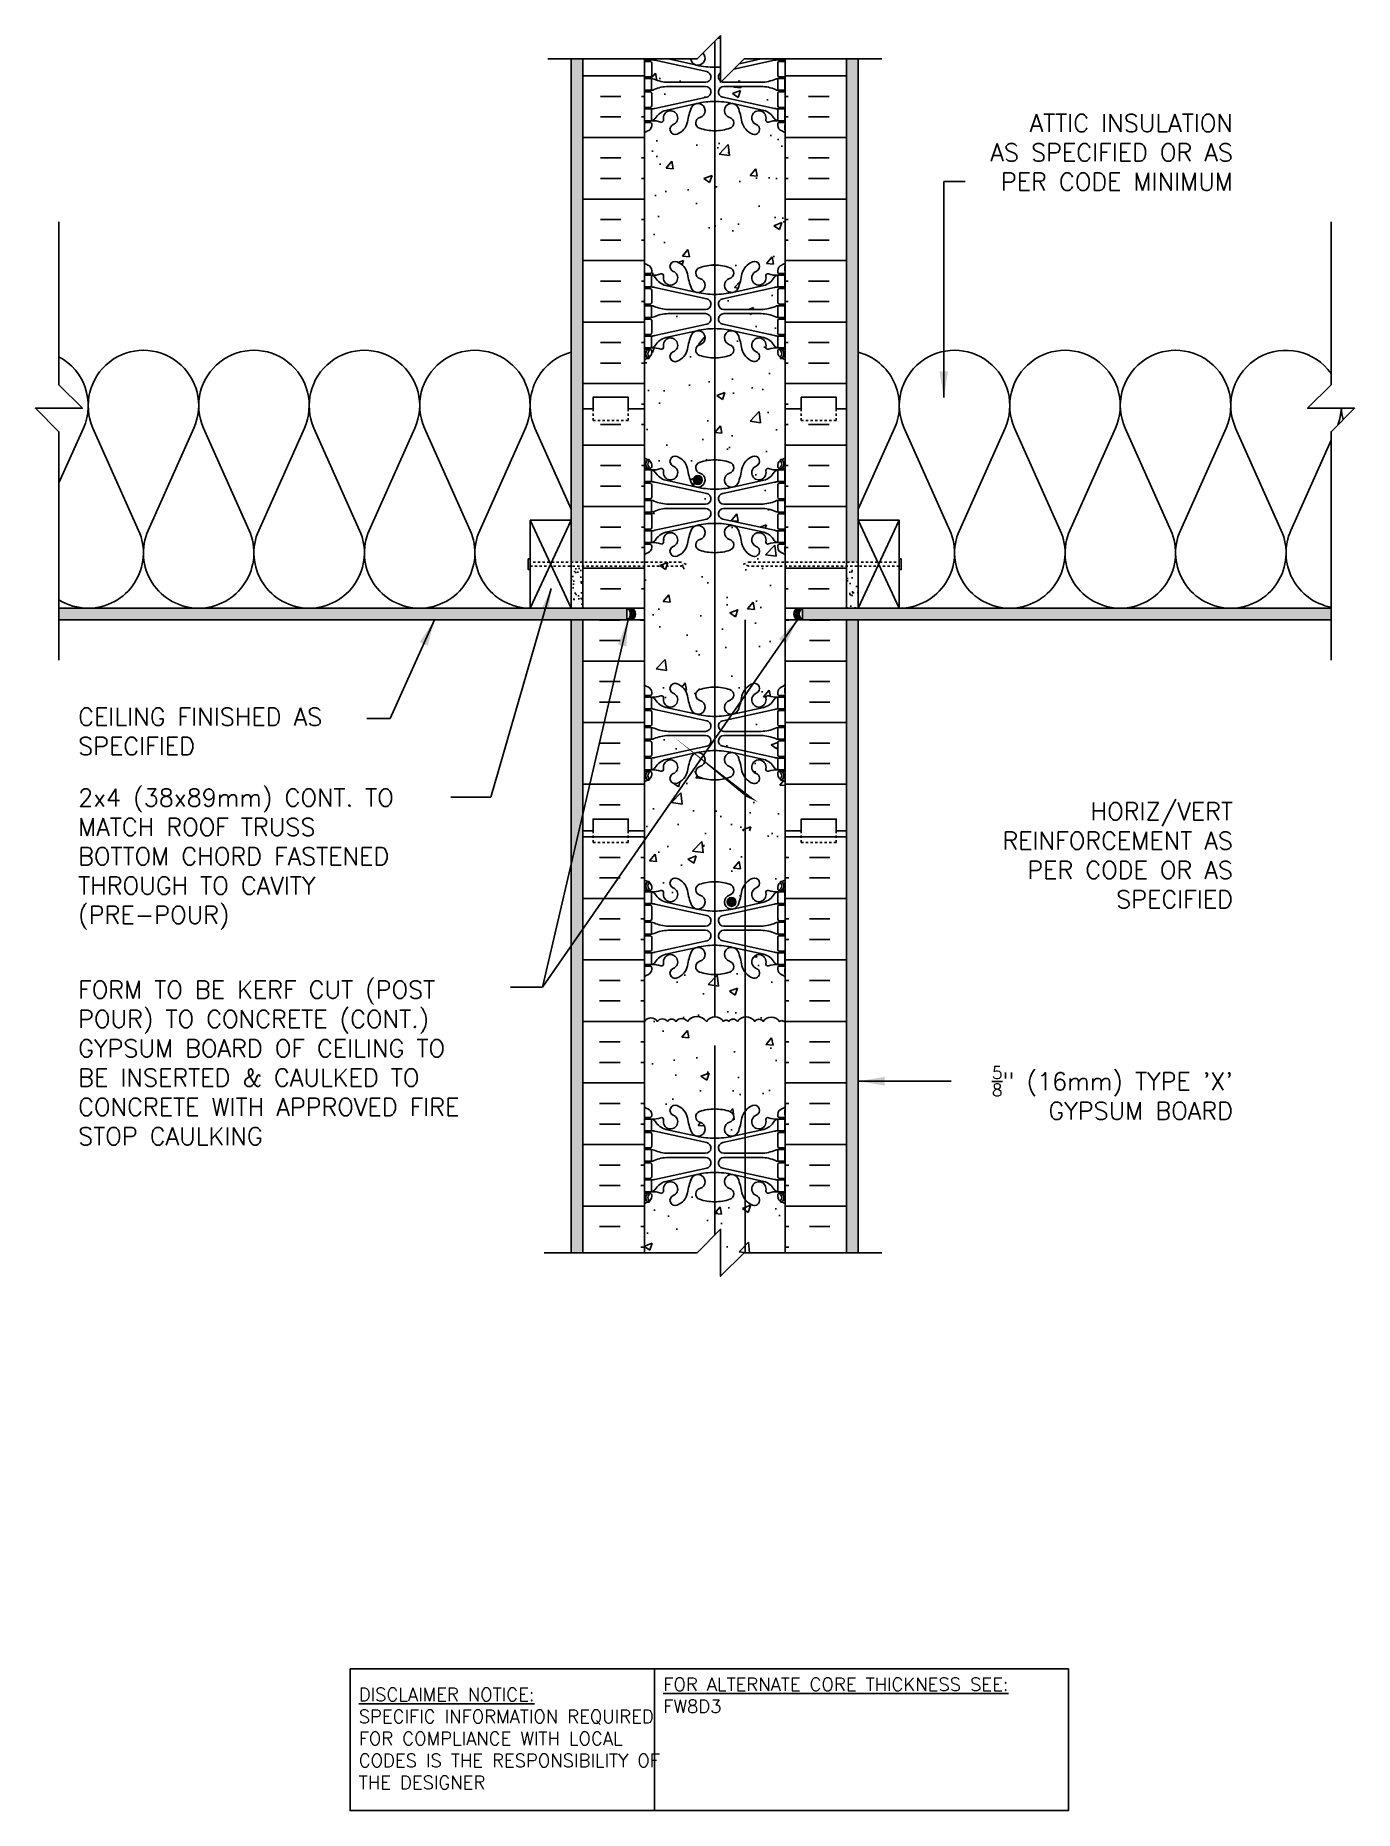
# Model space of a CAD drawing. Header units: inches. Extents: x -106.4 to -50.1, y 188.5 to 264.2.
import ezdxf

# ---------------------------------------------------------------- set-up
doc = ezdxf.new("R2010")
doc.units = ezdxf.units.IN
doc.header["$LTSCALE"] = 0.5
doc.header["$MEASUREMENT"] = 0
doc.linetypes.add('DASHED2', pattern=[0.375, 0.25, -0.125])
doc.linetypes.add('HIDDEN2', pattern=[0.1875, 0.125, -0.0625])
for name, color, linetype in [('HATCH', 12, 'Continuous'), ('line25', 2, 'Continuous'), ('LINE3', 3, 'Continuous'), ('LINE50', 5, 'Continuous'), ('LINE9', 9, 'Continuous'), ('TEXT', 4, 'Continuous'), ('Web_Edge', 9, 'Continuous')]:
    doc.layers.add(name, color=color, linetype=linetype)
doc.styles.add('DIM', font='romans.shx', dxfattribs={"width": 0.7})
doc.styles.add('ROMANS', font='romans')
doc.styles.get("Standard").update_dxf_attribs({"font": 'romans.shx'})
doc.dimstyles.new('ext', dxfattribs={"dimscale": 12, "dimtxt": 0.09375, "dimasz": 0.09375, "dimexe": 0.09375, "dimexo": 0.0625, "dimgap": 0.0625, "dimtad": 0, "dimjust": 1, "dimdec": 1, "dimzin": 3, "dimdsep": 46, "dimlunit": 4, "dimtxsty": 'DIM', "dimcen": 0.09, "dimdle": 0.09375, "dimclrt": 4, "dimadec": 0, "dimazin": 0, "dimtfac": 1, "dimtdec": 1, "dimtmove": 2, "dimatfit": 3, "dimfxl": 0, "dimfrac": 2, "dimtolj": 1, "dimtzin": 0, "dimarcsym": 0})
pattern_1 = [(50, (0, 0), (3.586300913003767, -0.3137606749129755), [0.375, -4.125]), (355, (0, 0), (-0.693756668065, 3.760960668500059), [0.3, -3.3]), (100.4514, (0.2988584, -0.0261467), (2.892546908570108, 3.447197710304768), [0.31870095, -3.50571056]), (46.18420000000001, (0, 1), (5.336205243128222, -0.8275950716450904), [0.5625, -6.1875]), (96.6356, (0.444683725, 0.931033465), (4.673313527743517, 4.870589354502209), [0.47805144, -5.258565]), (351.1842, (0, 1), (4.673309725668136, 4.870593004626623), [0.45, -4.95]), (21, (0.5, 0.75), (2.984535260592308, -2.013094453326694), [0.375, -4.125]), (326.0000000000001, (0.5, 0.75), (1.216576659607909, 3.625750225234265), [0.3, -3.3]), (71.4514, (0.748711165, 0.58224197), (4.20111314290745, 1.612652483549762), [0.31870095, -3.50571056]), (37.50000000000001, (0, 0), (0.06079927658645334, 1.664469269156557), [0, -3.26, 0, -3.35, 0, -3.3125]), (7.499999999999999, (0, 0), (1.315347687210743, 1.972058559411801), [0, -1.91, 0, -3.185, 0, -1.2625]), (327.5, (-1.115, 0), (2.669112180862045, -0.112774358671899), [0, -1.25, 0, -3.9, 0, -5.175]), (317.5, (-1.615, 0), (2.915930846711931, 0.5005249116615882), [0, -1.625, 0, -2.59, 0, -3.675])]
pattern_2 = [(37.50000000000001, (0, 0), (-0.01574833952740204, 0.4817059422532897), [0, -0.38, 0, -0.425, 0, -0.40625]), (7.499999999999999, (0, 0), (0.4424441763169318, 0.7055365163074351), [0, -0.205, 0, -0.3425, 0, -0.13125]), (327.5, (-0.3075, 0), (0.7785354654378738, 0.001414763384241124), [0, -0.125, 0, -0.45, 0, -0.5875]), (317.5, (-0.3075, 0), (0.7515316511430733, 0.2194188912335623), [0, -0.0625, 0, -0.295, 0, -0.3375])]

msp = doc.modelspace()

# ---------------------------------------------------------------- texts
at = {"layer": 'TEXT', "char_height": 0.75, "style": 'ROMANS'}
for s, insert, width, attachment_point in [('ATTIC INSULATION\\PAS SPECIFIED OR AS PER CODE MINIMUM ', (-55.26152440225019, 259.238856587855), 13.06354131698484, 6), ('CEILING FINISHED AS SPECIFIED', (-104.5326326509787, 234.5370179737892), 13.06354131698484, 4), ('2x4 (38x89mm) CONT. TO MATCH ROOF TRUSS BOTTOM CHORD FASTENED THROUGH TO CAVITY (PRE-POUR)', (-104.5326326509787, 229.0857687410245), 15.56651889631982, 4), ('HORIZ/VERT REINFORCEMENT AS PER CODE OR AS SPECIFIED', (-55.26152440225019, 229.2507690655681), 13.06354131698484, 6), ('FORM TO BE KERF CUT (POST POUR) TO CONCRETE (CONT.) GYPSUM BOARD OF CEILING TO BE INSERTED & CAULKED TO CONCRETE WITH APPROVED FIRE STOP CAULKING', (-104.5326326509787, 220.3925906194797), 18.58642591157999, 4), ('\\A1;{\\H0.7x;\\S5/8;}" (16mm) TYPE \'X\' GYPSUM BOARD', (-55.26152440225019, 219.1067607069107), 13.06354131698484, 6)]:
    msp.add_mtext(s, dxfattribs=dict(at, insert=insert, width=width, attachment_point=attachment_point))
at = {"layer": 'TEXT', "char_height": 0.5625, "attachment_point": 4}
for s, insert, width in [('{\\LFOR ALTERNATE CORE THICKNESS SEE:\\P}FW8D3', (-79.5699314846639, 193.4149569638186), 23.33295210344748), ('{\\LDISCLAIMER NOTICE:}\\PSPECIFIC INFORMATION REQUIRED FOR COMPLIANCE WITH LOCAL CODES IS THE RESPONSIBILITY OF THE DESIGNER', (-92.56189898044312, 191.5726626988262), 14.00235015036683)]:
    msp.add_mtext(s, dxfattribs=dict(at, insert=insert, width=width))

# ---------------------------------------------------------------- blocks, each defined once
blk = doc.blocks.new('6 web')
at = {"layer": 'Web_Edge'}
for p, q in [((-2.88999637988627, 6.84502195616659), (-2.79999637988567, 6.845021956173468)), ((-2.79999637988567, 6.845021956173468), (-2.799996379882941, 6.803295896249324)), ((2.88999637988627, 6.84502195616659), (2.79999637988567, 6.845021956173468)), ((2.79999637988567, 6.845021956173468), (2.799996379882941, 6.803295896249324)), ((-3, 6.566172744466428), (-2.958120843477445, 6.566172744466485)), ((-3, 6.466172744466462), (-2.75249637986326, 6.466172744466405)), ((-2.88999637988627, 6.466172744466348), (-2.88999637988627, 6.396172744466412)), ((-2.799996379861113, 6.466172744466348), (-2.799996379856566, 6.396172744466412)), ((-2.689996379866898, 6.596172744485443), (-2.68999637986326, 6.528672744469247)), ((2.689996379866898, 6.596172744485443), (2.68999637986326, 6.528672744469247)), ((3, 6.466172744466462), (2.75249637986326, 6.466172744466405)), ((2.799996379861113, 6.466172744466348), (2.799996379856566, 6.396172744466412)), ((2.88999637988627, 6.466172744466348), (2.88999637988627, 6.396172744466412)), ((3, 6.566172744466428), (2.958120843477445, 6.566172744466485)), ((-3, 5.826172744466419), (-2.75249637986326, 5.826172744466533)), ((-2.88999637988627, 5.896172744466412), (-2.88999637988627, 5.826172744466476)), ((-2.799996379822915, 5.896172744466412), (-2.799996379818367, 5.826172744466533)), ((-2.68999637986326, 5.763672744466533), (-2.68999637986326, 5.228672744466508)), ((-2.550996503702208, 5.872370070941997), (-0.3397612570443016, 5.390812115923325)), ((-2.089996379821969, 5.955068535948669), (-0.768140810991099, 5.66457296969395)), ((2.550996503702208, 5.872370070941997), (0.3397612570443016, 5.390812115923325)), ((2.089996379821969, 5.955068535948669), (0.768140810991099, 5.66457296969395)), ((2.68999637986326, 5.763672744466533), (2.68999637986326, 5.228672744466508)), ((3, 5.826172744466419), (2.75249637986326, 5.826172744466533)), ((2.799996379822915, 5.896172744466412), (2.799996379818367, 5.826172744466533)), ((2.88999637988627, 5.896172744466412), (2.88999637988627, 5.826172744466476)), ((-3, 5.166172744466451), (-2.75249637986326, 5.166172744466508)), ((-2.889996379886725, 5.166172744466564), (-2.889996379886725, 5.096172744466571)), ((-2.889996379886725, 4.596172744466571), (-2.889996379886725, 4.526172744466464)), ((-2.799996379775621, 5.166172744466508), (-2.799996379771073, 5.096172744466571)), ((-2.799996379738786, 4.596172744466571), (-2.799996379734239, 4.526172744466578)), ((-1.985270419786048, 4.936172744466546), (-0.3891287847477543, 4.93617274446666)), ((-1.985270419786048, 4.756172744466596), (-0.3891287847477543, 4.756172744466653)), ((1.985270419786048, 4.936172744466546), (0.3891287847477543, 4.93617274446666)), ((1.985270419786048, 4.756172744466596), (0.3891287847477543, 4.756172744466653)), ((3, 5.166172744466451), (2.75249637986326, 5.166172744466508)), ((2.799996379775621, 5.166172744466508), (2.799996379771073, 5.096172744466571)), ((2.799996379738786, 4.596172744466571), (2.799996379734239, 4.526172744466578)), ((2.889996379886725, 5.166172744466564), (2.889996379886725, 5.096172744466571)), ((2.889996379886725, 4.596172744466571), (2.889996379886725, 4.526172744466464)), ((-3, 4.526172744466407), (-2.75249637986326, 4.526172744466521)), ((-3, 3.866172744466439), (-2.752496379862805, 3.866172744466496)), ((-2.889996379886725, 3.866172744466439), (-2.889996379886725, 3.796172744466617)), ((-2.799996379691493, 3.866172744466553), (-2.799996379686945, 3.796172744466617)), ((-2.689996379862805, 4.463672744466521), (-2.689996379862805, 3.928672744466496)), ((-2.550996503702208, 3.819975417991145), (-0.3397612570443016, 4.301533373009818)), ((-2.089996379821969, 3.737276952984473), (-0.768140810991099, 4.027772519239193)), ((2.550996503702208, 3.819975417991145), (0.3397612570443016, 4.301533373009818)), ((2.089996379821969, 3.737276952984473), (0.768140810991099, 4.027772519239193)), ((2.689996379862805, 4.463672744466521), (2.689996379862805, 3.928672744466496)), ((3, 4.526172744466407), (2.75249637986326, 4.526172744466521)), ((3, 3.866172744466439), (2.752496379862805, 3.866172744466496)), ((2.799996379691493, 3.866172744466553), (2.799996379686945, 3.796172744466617)), ((2.889996379886725, 3.866172744466439), (2.889996379886725, 3.796172744466617)), ((-3, 3.226172744466567), (-2.752496379863715, 3.226172744466567)), ((-2.989996379601507, 3.106172744467926), (-2.989996379586501, 2.920102686091411)), ((-2.889996379886725, 3.296172744466617), (-2.889996379886725, 3.226172744466567)), ((-2.799996379653749, 3.296172744466617), (-2.799996379649201, 3.226172744466623)), ((-2.689996379867353, 3.096172744447529), (-2.689996379863715, 3.163672744463724)), ((2.689996379867353, 3.096172744447529), (2.689996379863715, 3.163672744463724)), ((3, 3.226172744466567), (2.752496379863715, 3.226172744466567)), ((2.799996379653749, 3.296172744466617), (2.799996379649201, 3.226172744466623)), ((2.889996379886725, 3.296172744466617), (2.889996379886725, 3.226172744466567)), ((2.989996379601507, 3.106172744467926), (2.989996379586501, 2.920102686091411)), ((-2.989996379601507, -3.106172744467926), (-2.989996379586501, -2.920102686091411)), ((2.989996379601507, -3.106172744467926), (2.989996379586501, -2.920102686091411)), ((-3, -3.226172744466567), (-2.752496379863715, -3.226172744466567)), ((-2.889996379886725, -3.296172744466617), (-2.889996379886725, -3.226172744466567)), ((-2.799996379653749, -3.296172744466617), (-2.799996379649201, -3.226172744466623)), ((-2.689996379867353, -3.096172744447529), (-2.689996379863715, -3.163672744463724)), ((-2.089996379821969, -3.737276952984473), (-0.768140810991099, -4.027772519239193)), ((2.089996379821969, -3.737276952984473), (0.768140810991099, -4.027772519239193)), ((2.689996379867353, -3.096172744447529), (2.689996379863715, -3.163672744463724)), ((3, -3.226172744466567), (2.752496379863715, -3.226172744466567)), ((2.799996379653749, -3.296172744466617), (2.799996379649201, -3.226172744466623)), ((2.889996379886725, -3.296172744466617), (2.889996379886725, -3.226172744466567)), ((-3, -3.866172744466439), (-2.752496379862805, -3.866172744466496)), ((-3, -4.526172744466407), (-2.75249637986326, -4.526172744466521)), ((-2.889996379886725, -3.866172744466439), (-2.889996379886725, -3.796172744466617)), ((-2.889996379886725, -4.596172744466571), (-2.889996379886725, -4.526172744466464)), ((-2.799996379691493, -3.866172744466553), (-2.799996379686945, -3.796172744466617)), ((-2.799996379738786, -4.596172744466571), (-2.799996379734239, -4.526172744466578)), ((-2.689996379862805, -4.463672744466521), (-2.689996379862805, -3.928672744466496)), ((-2.550996503702208, -3.819975417991145), (-0.3397612570443016, -4.301533373009818)), ((2.550996503702208, -3.819975417991145), (0.3397612570443016, -4.301533373009818)), ((2.689996379862805, -4.463672744466521), (2.689996379862805, -3.928672744466496)), ((3, -3.866172744466439), (2.752496379862805, -3.866172744466496)), ((3, -4.526172744466407), (2.75249637986326, -4.526172744466521)), ((2.799996379691493, -3.866172744466553), (2.799996379686945, -3.796172744466617)), ((2.799996379738786, -4.596172744466571), (2.799996379734239, -4.526172744466578)), ((2.889996379886725, -3.866172744466439), (2.889996379886725, -3.796172744466617)), ((2.889996379886725, -4.596172744466571), (2.889996379886725, -4.526172744466464)), ((-3, -5.166172744466451), (-2.75249637986326, -5.166172744466508)), ((-2.889996379886725, -5.166172744466564), (-2.889996379886725, -5.096172744466571)), ((-2.799996379775621, -5.166172744466508), (-2.799996379771073, -5.096172744466571)), ((-2.68999637986326, -5.763672744466533), (-2.68999637986326, -5.228672744466508)), ((-1.985270419786048, -4.756172744466596), (-0.3891287847477543, -4.756172744466653)), ((-1.985270419786048, -4.936172744466546), (-0.3891287847477543, -4.93617274446666)), ((1.985270419786048, -4.756172744466596), (0.3891287847477543, -4.756172744466653)), ((1.985270419786048, -4.936172744466546), (0.3891287847477543, -4.93617274446666)), ((2.68999637986326, -5.763672744466533), (2.68999637986326, -5.228672744466508)), ((3, -5.166172744466451), (2.75249637986326, -5.166172744466508)), ((2.799996379775621, -5.166172744466508), (2.799996379771073, -5.096172744466571)), ((2.889996379886725, -5.166172744466564), (2.889996379886725, -5.096172744466571)), ((-3, -5.826172744466419), (-2.75249637986326, -5.826172744466533)), ((-2.88999637988627, -5.896172744466412), (-2.88999637988627, -5.826172744466476)), ((-2.799996379822915, -5.896172744466412), (-2.799996379818367, -5.826172744466533)), ((-2.550996503702208, -5.872370070941997), (-0.3397612570443016, -5.390812115923325)), ((-2.089996379821969, -5.955068535948669), (-0.768140810991099, -5.66457296969395)), ((2.550996503702208, -5.872370070941997), (0.3397612570443016, -5.390812115923325)), ((2.089996379821969, -5.955068535948669), (0.768140810991099, -5.66457296969395)), ((3, -5.826172744466419), (2.75249637986326, -5.826172744466533)), ((2.799996379822915, -5.896172744466412), (2.799996379818367, -5.826172744466533)), ((2.88999637988627, -5.896172744466412), (2.88999637988627, -5.826172744466476)), ((-3, -6.466172744466462), (-2.75249637986326, -6.466172744466405)), ((-3, -6.566172744466428), (-2.958120843477445, -6.566172744466485)), ((-2.88999637988627, -6.466172744466348), (-2.88999637988627, -6.396172744466412)), ((-2.799996379861113, -6.466172744466348), (-2.799996379856566, -6.396172744466412)), ((-2.79999637988567, -6.845021956173468), (-2.799996379882941, -6.803295896249324)), ((-2.689996379866898, -6.596172744485443), (-2.68999637986326, -6.528672744469247)), ((2.689996379866898, -6.596172744485443), (2.68999637986326, -6.528672744469247)), ((3, -6.466172744466462), (2.75249637986326, -6.466172744466405)), ((2.799996379861113, -6.466172744466348), (2.799996379856566, -6.396172744466412)), ((2.79999637988567, -6.845021956173468), (2.799996379882941, -6.803295896249324)), ((2.88999637988627, -6.466172744466348), (2.88999637988627, -6.396172744466412)), ((3, -6.566172744466428), (2.958120843477445, -6.566172744466485)), ((-2.88999637988627, -6.84502195616659), (-2.79999637988567, -6.845021956173468)), ((2.88999637988627, -6.84502195616659), (2.79999637988567, -6.845021956173468))]:
    blk.add_line(p, q, dxfattribs=at)
for points in [[(-2.994996379871282, 5.896172744466412), (-2.6949963798711, 5.896172744466412), (-2.6949963798711, 6.396172744466412), (-2.994996379871282, 6.396172744466412)], [(2.994996379871282, 5.896172744466412), (2.6949963798711, 5.896172744466412), (2.6949963798711, 6.396172744466412), (2.994996379871282, 6.396172744466412)], [(-2.994996379786244, 4.596172744466571), (-2.694996379786062, 4.596172744466571), (-2.694996379786062, 5.096172744466571), (-2.994996379786244, 5.096172744466571)], [(2.994996379786244, 4.596172744466571), (2.694996379786062, 4.596172744466571), (2.694996379786062, 5.096172744466571), (2.994996379786244, 5.096172744466571)], [(-2.994996379701661, 3.296172744466617), (-2.694996379701479, 3.296172744466617), (-2.694996379701479, 3.796172744466617), (-2.994996379701661, 3.796172744466617)], [(2.994996379701661, 3.296172744466617), (2.694996379701479, 3.296172744466617), (2.694996379701479, 3.796172744466617), (2.994996379701661, 3.796172744466617)], [(-2.994996379701661, -3.296172744466617), (-2.694996379701479, -3.296172744466617), (-2.694996379701479, -3.796172744466617), (-2.994996379701661, -3.796172744466617)], [(2.994996379701661, -3.296172744466617), (2.694996379701479, -3.296172744466617), (2.694996379701479, -3.796172744466617), (2.994996379701661, -3.796172744466617)], [(-2.994996379786244, -4.596172744466571), (-2.694996379786062, -4.596172744466571), (-2.694996379786062, -5.096172744466571), (-2.994996379786244, -5.096172744466571)], [(2.994996379786244, -4.596172744466571), (2.694996379786062, -4.596172744466571), (2.694996379786062, -5.096172744466571), (2.994996379786244, -5.096172744466571)], [(-2.994996379871282, -5.896172744466412), (-2.6949963798711, -5.896172744466412), (-2.6949963798711, -6.396172744466412), (-2.994996379871282, -6.396172744466412)], [(2.994996379871282, -5.896172744466412), (2.6949963798711, -5.896172744466412), (2.6949963798711, -6.396172744466412), (2.994996379871282, -6.396172744466412)]]:
    blk.add_lwpolyline(points, close=True, dxfattribs=at)
for centre, radius, start, end in [((-2.689996379856893, 7.303279525649373), 0.5, 231.6833368003625, 250.5287793646984), ((-2.854055342466381, 6.781628844138481), 0.04500919725234097, 319.1878992333816, 141.4480006768612), ((-2.939996379866898, 6.596172744466401), 0.25, 4.360973023723161e-09, 70.52877936469841), ((-1.690000000000055, 6.765623126370201), 0.22, 68.19625201055833, 248.1962520105583), ((-1.885000000000218, 6.278180822092168), 0.745, 13.26522148387373, 68.19625201061395), ((0, 4.825486479601466), 2, 90, 108.922963906355), ((0, 4.825486479601466), 2, 71.077036093645, 90), ((1.885000000000218, 6.278180822092168), 0.745, 111.803747989386, 166.7347785161263), ((1.690000000000055, 6.765623126370201), 0.22, 291.8037479894417, 111.8037479894417), ((2.939996379866898, 6.596172744466401), 0.25, 109.4712206353016, 179.999999995639), ((2.854055342466381, 6.781628844138481), 0.04500919725234097, 38.55199932313879, 220.8121007666184), ((2.689996379856893, 7.303279525649373), 0.5, 289.4712206353016, 308.3166631996375), ((-2.689996379856893, 7.303279525649373), 0.6, 238.8906737236146, 245.0747707145237), ((-2.958120843477445, 6.586172744466467), 0.02, 270, 14.15406579579612), ((-2.696288971411832, 6.650732150799513), 0.25, 140.1145119962554, 222.4608678427966), ((-2.951286188323138, 6.741027237088815), 0.02, 340.7916022097032, 65.07477071475527), ((-2.847525380882871, 6.512339418149509), 0.04500000000006049, 222.4608678430126, 42.46086784271814), ((-2.696288971411832, 6.650732150799513), 0.16, 140.000077198964, 222.4608678427598), ((-2.75249637986326, 6.528672744466405), 0.0625, 270, 2.605510395054913e-09), ((-2.638963435723326, 7.394601664905963), 1, 266.7878664379243, 289.9067031613392), ((-2.73805472414233, 6.149908701235063), 0.25, 37.27766183479586, 80.08230222118009), ((-1.890624971018497, 6.678083778769746), 0.75, 210.1549804662908, 254.5838091142815), ((-2.269373126668597, 6.36918796189633), 0.09, 346.6795056681079, 108.8651388026247), ((-1.885000000000218, 6.278180822092168), 0.305, 166.679505668089, 68.19625201061395), ((1.802963500450915, 6.919841241392078), 3, 189.0272674072222, 201.1983899770567), ((-0.7184713050774008, 5.965766374957241), 0.3050000000005331, 205.3781731784828, 74.27465404970911), ((-0.5707619793670347, 6.490368085875161), 0.2400000000001666, 108.9229639064374, 254.2746540496554), ((0.7184713050774008, 5.965766374957241), 0.3050000000005331, 105.7253459502909, 334.6218268215172), ((0.5707619793670347, 6.490368085875161), 0.2400000000001666, 285.7253459503446, 71.07703609356263), ((-1.802963500450915, 6.919841241392078), 3, 338.8016100229433, 350.9727325927778), ((1.885000000000218, 6.278180822092168), 0.305, 111.803747989386, 13.32049433191107), ((1.890624971018497, 6.678083778769746), 0.75, 285.4161908857185, 329.8450195337093), ((2.269373126668597, 6.36918796189633), 0.09, 71.1348611973753, 193.3204943318921), ((2.638963435723326, 7.394601664905963), 1, 250.0932968386608, 273.2121335620757), ((2.73805472414233, 6.149908701235063), 0.25, 99.91769777881994, 142.7223381652041), ((2.75249637986326, 6.528672744466405), 0.0625, 179.9999999973945, 270), ((2.847525380882871, 6.512339418149509), 0.04500000000006049, 137.5391321572819, 317.5391321569874), ((2.696288971411832, 6.650732150799513), 0.16, 317.5391321572403, 39.99992280103599), ((2.696288971411832, 6.650732150799513), 0.25, 317.5391321572034, 39.88548800374463), ((2.951286188323138, 6.741027237088815), 0.02, 114.9252292852447, 199.2083977902968), ((2.958120843477445, 6.586172744466467), 0.02, 165.8459342042039, 270), ((2.689996379856893, 7.303279525649373), 0.6, 294.9252292854763, 301.1093262763854), ((-2.75249637986326, 5.763672744466533), 0.0625, 0, 90.00000000002606), ((-2.785645140826091, 4.900289818547265), 1, 76.42908795296458, 84.7990690789168), ((4.547473508864641e-13, 8.931644678259318), 3.356158198657953, 256.7691508398016, 270), ((-0.3891287847477543, 5.166172744466678), 0.23, 270, 77.6055086569842), ((-4.547473508864641e-13, 8.931644678259318), 3.356158198657953, 270, 283.2308491601984), ((0.3891287847477543, 5.166172744466678), 0.23, 102.3944913430158, 270), ((2.785645140826091, 4.900289818547265), 1, 95.2009309210832, 103.5709120470354), ((2.75249637986326, 5.763672744466533), 0.0625, 89.99999999997395, 180), ((-2.75249637986326, 5.228672744466508), 0.0625, 270.000000000026, 0), ((-2.699119134872944, 4.877489085077116), 0.218722518258797, 60.49374658855801, 88.91995365505842), ((-2.699119134872944, 4.814856403856027), 0.218722518258797, 271.0800463449416, 299.506253411442), ((-2.699119134872944, 4.814856403856027), 0.218722518258797, 271.0800463449416, 299.506253411442), ((-1.955120658968553, 6.535888654221367), 1.6, 246.5673388929689, 268.9202773152411), ((-1.955120658968553, 3.156456834711776), 1.6, 91.0797226847589, 113.4326611070312), ((-1.955120658968553, 3.156456834711776), 1.6, 91.0797226847589, 113.4326611070312), ((-0.3891287847477543, 4.526172744466464), 0.23, 282.3944913430158, 90), ((0.3891287847477543, 4.526172744466464), 0.23, 90, 257.6055086569842), ((1.955120658968553, 6.535888654221367), 1.6, 271.0797226847589, 293.4326611070312), ((1.955120658968553, 3.156456834711776), 1.6, 66.56733889296883, 88.9202773152411), ((1.955120658968553, 3.156456834711776), 1.6, 66.56733889296883, 88.9202773152411), ((2.699119134872944, 4.877489085077116), 0.218722518258797, 91.08004634494158, 119.506253411442), ((2.699119134872944, 4.814856403856027), 0.218722518258797, 240.493746588558, 268.9199536550584), ((2.699119134872944, 4.814856403856027), 0.218722518258797, 240.493746588558, 268.9199536550584), ((2.75249637986326, 5.228672744466508), 0.0625, 180, 269.9999999999739), ((-2.752496379862805, 4.463672744466521), 0.0625, 0, 90.00000000002606), ((-2.752496379862805, 3.928672744466496), 0.0625, 270.000000000026, 0), ((-2.785645140826091, 4.792055670385878), 1, 275.2009309210832, 283.5709120470354), ((1.802963500450915, 2.772504247541065), 3, 158.8016100229433, 170.9727325927778), ((-0.7184713050774008, 3.726579113975902), 0.3050000000005331, 285.7253459502909, 154.6218268215172), ((4.547473508864641e-13, 0.7607008106738249), 3.356158198657953, 90, 103.2308491601984), ((-4.547473508864641e-13, 0.7607008106738249), 3.356158198657953, 76.7691508398016, 90), ((0.7184713050774008, 3.726579113975902), 0.3050000000005331, 25.37817317848285, 254.2746540497091), ((-1.802963500450915, 2.772504247541065), 3, 9.027267407222217, 21.19838997705668), ((2.785645140826091, 4.792055670385878), 1, 256.4290879529646, 264.7990690789168), ((2.752496379862805, 4.463672744466521), 0.0625, 89.99999999997395, 180), ((2.752496379862805, 3.928672744466496), 0.0625, 180, 269.9999999999739), ((-3.009996379601489, 3.106172744466392), 0.02, 4.432624559587171e-09, 60.01197545934073), ((-2.939996379867353, 3.096172744466571), 0.25, 289.4712206353016, 359.999999995639), ((-2.752496379863715, 3.163672744466567), 0.0625, 359.9999999973945, 90), ((-2.73805472414233, 3.54243678769808), 0.25, 279.9176977788199, 322.7223381652041), ((-2.638963435723326, 2.297743824027179), 1, 70.09329683866083, 93.21213356207572), ((-1.890624971018497, 3.014261710163396), 0.75, 105.4161908857185, 149.8450195337093), ((-2.269373126668597, 3.323157527036813), 0.09, 251.1348611973753, 13.32049433189205), ((-1.885000000000218, 3.414164666840975), 0.305, 291.803747989386, 193.320494331911), ((-1.690000000000055, 2.926722362562941), 0.22, 111.8037479894417, 291.8037479894417), ((-1.885000000000218, 3.414164666840975), 0.745, 291.803747989386, 346.7347785161263), ((-0.5707619793670347, 3.201977403057981), 0.2400000000001666, 105.7253459503446, 251.0770360935627), ((0.5707619793670347, 3.201977403057981), 0.2400000000001666, 288.9229639064374, 74.27465404965542), ((1.885000000000218, 3.414164666840975), 0.745, 193.2652214838737, 248.196252010614), ((1.885000000000218, 3.414164666840975), 0.305, 346.6795056680889, 248.196252010614), ((1.690000000000055, 2.926722362562941), 0.22, 248.1962520105583, 68.19625201055833), ((1.890624971018497, 3.014261710163396), 0.75, 30.15498046629075, 74.58380911428146), ((2.269373126668597, 3.323157527036813), 0.09, 166.679505668108, 288.8651388026247), ((2.638963435723326, 2.297743824027179), 1, 86.78786643792428, 109.9067031613392), ((2.73805472414233, 3.54243678769808), 0.25, 217.2776618347959, 260.08230222118), ((2.752496379863715, 3.163672744466567), 0.0625, 90, 180.0000000026055), ((2.939996379867353, 3.096172744466571), 0.25, 180.000000004361, 250.5287793646984), ((3.009996379601489, 3.106172744466392), 0.02, 119.9880245406593, 179.9999999955674), ((-2.689996379857348, 2.389065963283599), 0.6, 121.0729509072349, 121.1093262763496), ((-2.689996379857348, 2.389065963283599), 0.5, 109.4712206353016, 128.3166631995744), ((-3.009996379586937, 2.920102686089763), 0.02, 301.0729509076616, 4.72248759103703e-09), ((0, 4.866859009331677), 2, 251.077036093645, 270), ((0, 4.866859009331677), 2, 270, 288.9229639063549), ((2.689996379857348, 2.389065963283599), 0.5, 51.68333680042562, 70.52877936469841), ((3.009996379586937, 2.920102686089763), 0.02, 179.9999999952775, 238.9270490923384), ((2.689996379857348, 2.389065963283599), 0.6, 58.89067372365034, 58.92704909276511), ((-2.689996379857348, -2.389065963283599), 0.5, 231.6833368004256, 250.5287793646984), ((-2.689996379857348, -2.389065963283599), 0.6, 238.8906737236503, 238.9270490927651), ((-3.009996379586937, -2.920102686089763), 0.02, 359.9999999952775, 58.92704909233837), ((-2.939996379867353, -3.096172744466571), 0.25, 4.360973023723161e-09, 70.52877936469841), ((-1.690000000000055, -2.926722362562941), 0.22, 68.19625201055833, 248.1962520105583), ((-1.885000000000218, -3.414164666840975), 0.745, 13.26522148387373, 68.19625201061395), ((-0.5707619793670347, -3.201977403057981), 0.2400000000001666, 108.9229639064374, 254.2746540496554), ((0, -4.866859009331677), 2, 90, 108.922963906355), ((0, -4.866859009331677), 2, 71.077036093645, 90), ((0.5707619793670347, -3.201977403057981), 0.2400000000001666, 285.7253459503446, 71.07703609356263), ((1.885000000000218, -3.414164666840975), 0.745, 111.803747989386, 166.7347785161231), ((1.690000000000055, -2.926722362562941), 0.22, 291.8037479894417, 111.8037479894417), ((2.939996379867353, -3.096172744466571), 0.25, 109.4712206353016, 179.999999995639), ((2.689996379857348, -2.389065963283599), 0.5, 289.4712206353016, 308.3166631995744), ((3.009996379586937, -2.920102686089763), 0.02, 121.0729509076616, 180.0000000047225), ((2.689996379857348, -2.389065963283599), 0.6, 301.0729509072349, 301.1093262763497), ((-3.009996379601489, -3.106172744466392), 0.02, 299.9880245406593, 359.9999999955674), ((-2.752496379863715, -3.163672744466567), 0.0625, 270, 2.605510395054913e-09), ((-2.638963435723326, -2.297743824027179), 1, 266.7878664379243, 289.9067031613392), ((-2.73805472414233, -3.54243678769808), 0.25, 37.27766183479586, 80.08230222118009), ((-1.890624971018497, -3.014261710163396), 0.75, 210.1549804662908, 254.5838091142815), ((-2.269373126668597, -3.323157527036813), 0.09, 346.6795056681079, 108.8651388026247), ((-1.885000000000218, -3.414164666840975), 0.305, 166.679505668089, 68.19625201061395), ((1.802963500450915, -2.772504247541065), 3, 189.0272674072222, 201.1983899770567), ((-0.7184713050774008, -3.726579113975902), 0.3050000000005331, 205.3781731784828, 74.27465404970911), ((0.7184713050774008, -3.726579113975902), 0.3050000000005331, 105.7253459502909, 334.6218268215172), ((-1.802963500450915, -2.772504247541065), 3, 338.8016100229433, 350.9727325927778), ((1.885000000000218, -3.414164666840975), 0.305, 111.803747989386, 13.32049433191107), ((1.890624971018497, -3.014261710163396), 0.75, 285.4161908857185, 329.8450195337093), ((2.269373126668597, -3.323157527036813), 0.09, 71.1348611973753, 193.3204943318921), ((2.638963435723326, -2.297743824027179), 1, 250.0932968386608, 273.2121335620757), ((2.73805472414233, -3.54243678769808), 0.25, 99.91769777881994, 142.7223381652041), ((2.752496379863715, -3.163672744466567), 0.0625, 179.9999999973945, 270), ((3.009996379601489, -3.106172744466392), 0.02, 180.0000000044326, 240.0119754593407), ((-2.752496379862805, -3.928672744466496), 0.0625, 0, 89.99999999997395), ((-2.752496379862805, -4.463672744466521), 0.0625, 269.9999999999739, 0), ((-2.785645140826091, -4.792055670385878), 1, 76.42908795296458, 84.7990690789168), ((4.547473508864641e-13, -0.7607008106738249), 3.356158198657953, 256.7691508398016, 270), ((-0.3891287847477543, -4.526172744466464), 0.23, 270, 77.6055086569842), ((-4.547473508864641e-13, -0.7607008106738249), 3.356158198657953, 270, 283.2308491601984), ((0.3891287847477543, -4.526172744466464), 0.23, 102.3944913430158, 270), ((2.785645140826091, -4.792055670385878), 1, 95.2009309210832, 103.5709120470354), ((2.752496379862805, -3.928672744466496), 0.0625, 90.00000000002606, 180), ((2.752496379862805, -4.463672744466521), 0.0625, 180, 270.000000000026), ((-2.75249637986326, -5.228672744466508), 0.0625, 0, 89.99999999997395), ((-2.699119134872944, -4.814856403856027), 0.218722518258797, 60.49374658855801, 88.91995365505842), ((-2.699119134872944, -4.814856403856027), 0.218722518258797, 60.49374658855801, 88.91995365505842), ((-2.699119134872944, -4.877489085077116), 0.218722518258797, 271.0800463449416, 299.506253411442), ((-1.955120658968553, -3.156456834711776), 1.6, 246.5673388929689, 268.9202773152411), ((-1.955120658968553, -3.156456834711776), 1.6, 246.5673388929689, 268.9202773152411), ((-1.955120658968553, -6.535888654221367), 1.6, 91.0797226847589, 113.4326611070312), ((-0.3891287847477543, -5.166172744466678), 0.23, 282.3944913430158, 90), ((0.3891287847477543, -5.166172744466678), 0.23, 90, 257.6055086569842), ((1.955120658968553, -3.156456834711776), 1.6, 271.0797226847589, 293.4326611070312), ((1.955120658968553, -3.156456834711776), 1.6, 271.0797226847589, 293.4326611070312), ((1.955120658968553, -6.535888654221367), 1.6, 66.56733889296883, 88.9202773152411), ((2.699119134872944, -4.814856403856027), 0.218722518258797, 91.08004634494158, 119.506253411442), ((2.699119134872944, -4.814856403856027), 0.218722518258797, 91.08004634494158, 119.506253411442), ((2.699119134872944, -4.877489085077116), 0.218722518258797, 240.493746588558, 268.9199536550584), ((2.75249637986326, -5.228672744466508), 0.0625, 90.00000000002606, 180), ((-2.75249637986326, -5.763672744466533), 0.0625, 269.9999999999739, 0), ((-2.785645140826091, -4.900289818547265), 1, 275.2009309210832, 283.5709120470354), ((-1.890624971018497, -6.678083778769746), 0.75, 105.4161908857185, 149.8450195337093), ((-1.885000000000218, -6.278180822092168), 0.305, 291.803747989386, 193.320494331911), ((1.802963500450915, -6.919841241392078), 3, 158.8016100229433, 170.9727325927778), ((-0.7184713050774008, -5.965766374957241), 0.3050000000005331, 285.7253459502909, 154.6218268215172), ((4.547473508864641e-13, -8.931644678259318), 3.356158198657953, 90, 103.2308491601984), ((-4.547473508864641e-13, -8.931644678259318), 3.356158198657953, 76.7691508398016, 90), ((0.7184713050774008, -5.965766374957241), 0.3050000000005331, 25.37817317848285, 254.2746540497091), ((-1.802963500450915, -6.919841241392078), 3, 9.027267407222217, 21.19838997705668), ((1.885000000000218, -6.278180822092168), 0.305, 346.6795056680889, 248.196252010614), ((1.890624971018497, -6.678083778769746), 0.75, 30.15498046629075, 74.58380911428146), ((2.785645140826091, -4.900289818547265), 1, 256.4290879529646, 264.7990690789168), ((2.75249637986326, -5.763672744466533), 0.0625, 180, 270.000000000026), ((-2.689996379856893, -7.303279525649373), 0.6, 114.9252292854763, 121.1093262763854), ((-2.958120843477445, -6.586172744466467), 0.02, 345.8459342042038, 90), ((-2.696288971411832, -6.650732150799513), 0.25, 137.5391321572034, 219.8854880037446), ((-2.951286188323138, -6.741027237088815), 0.02, 294.9252292852447, 19.20839779029676), ((-2.854055342466381, -6.781628844138481), 0.04500919725234097, 218.5519993231388, 40.81210076661835), ((-2.847525380882871, -6.512339418149509), 0.04500000000006049, 317.5391321572819, 137.5391321569874), ((-2.939996379866898, -6.596172744466401), 0.25, 289.4712206353016, 359.999999995639), ((-2.696288971411832, -6.650732150799513), 0.16, 137.5391321572402, 219.999922801036), ((-2.75249637986326, -6.528672744466405), 0.0625, 359.9999999973945, 90), ((-2.73805472414233, -6.149908701235063), 0.25, 279.9176977788199, 322.7223381652041), ((-2.638963435723326, -7.394601664905963), 1, 70.09329683866083, 93.21213356207572), ((-2.269373126668597, -6.36918796189633), 0.09, 251.1348611973753, 13.32049433189205), ((-1.690000000000055, -6.765623126370201), 0.22, 111.8037479894417, 291.8037479894417), ((-1.885000000000218, -6.278180822092168), 0.745, 291.803747989386, 346.7347785161263), ((-0.5707619793670347, -6.490368085875161), 0.2400000000001666, 105.7253459503446, 251.0770360935627), ((0, -4.825486479601466), 2, 251.077036093645, 270), ((0, -4.825486479601466), 2, 270, 288.9229639063549), ((0.5707619793670347, -6.490368085875161), 0.2400000000001666, 288.9229639064374, 74.27465404965542), ((1.885000000000218, -6.278180822092168), 0.745, 193.2652214838737, 248.196252010614), ((1.690000000000055, -6.765623126370201), 0.22, 248.1962520105583, 68.19625201055833), ((2.269373126668597, -6.36918796189633), 0.09, 166.679505668108, 288.8651388026247), ((2.638963435723326, -7.394601664905963), 1, 86.78786643792428, 109.9067031613392), ((2.73805472414233, -6.149908701235063), 0.25, 217.2776618347959, 260.08230222118), ((2.75249637986326, -6.528672744466405), 0.0625, 90, 180.0000000026055), ((2.939996379866898, -6.596172744466401), 0.25, 180.000000004361, 250.5287793646984), ((2.847525380882871, -6.512339418149509), 0.04500000000006049, 42.46086784301264, 222.4608678427182), ((2.854055342466381, -6.781628844138481), 0.04500919725234097, 139.1878992333816, 321.4480006768612), ((2.696288971411832, -6.650732150799513), 0.16, 320.000077198964, 42.46086784275976), ((2.696288971411832, -6.650732150799513), 0.25, 320.1145119962554, 42.46086784279657), ((2.951286188323138, -6.741027237088815), 0.02, 160.7916022097032, 245.0747707147553), ((2.958120843477445, -6.586172744466467), 0.02, 90, 194.1540657957961), ((2.689996379856893, -7.303279525649373), 0.6, 58.89067372361458, 65.0747707145237), ((-2.689996379856893, -7.303279525649373), 0.5, 109.4712206353016, 128.3166631996374), ((2.689996379856893, -7.303279525649373), 0.5, 51.68333680036252, 70.52877936469841)]:
    blk.add_arc(centre, radius, start, end, dxfattribs=at)
blk = doc.blocks.new('Batt2x10')
for p, q in [((6.634035431810798, 3.89583778941744), (2.865965056415897, 2.21271495421623)), ((6.635195134681521, 0.1778929724065801), (2.864805353545187, 1.859231199798522))]:
    blk.add_line(p, q)
for centre, start, end in [((2.035714285714286, 4.071428571428573), 180, 294.06937488153), ((7.464286202512415, 2.037124172205102), 245.966368563355, 114.0693748815301), ((2.035714285714286, 0), 65.96636856335502, 180)]:
    blk.add_arc(centre, 2.035714285714286, start, end)

# ---------------------------------------------------------------- hatches: boundary and pattern name
at = {"layer": 'HATCH'}
h = msp.add_hatch(dxfattribs=at)
h.set_pattern_fill('AR-SAND', color=256, scale=0.25, style=0)
h.set_pattern_definition(pattern_2)
h.paths.add_polyline_path([(-82.99823365506828, 263.2271530382956), (-83.49823361901477, 263.2271530382956), (-83.49823361901477, 243.5463264636067), (-83.49823361901477, 241.7524836094518), (-82.99823365506828, 241.7524661844351)])
h = msp.add_hatch(dxfattribs=at)
h.set_pattern_fill('INSUL', color=256, scale=7, style=0)
h.set_pattern_definition([(0, (0, 0), (0, 2.625), []), (0, (0, 0.875), (0, 2.625), [0.875, -0.875]), (0, (0, 1.75), (0, 2.625), [0.875, -0.875])])
h.paths.add_polyline_path([(-80.37323365506828, 263.2271530382956), (-82.99823365506828, 263.2271530382956), (-82.99823365506828, 248.2963264996602), (-82.56073365506828, 248.2963264996602), (-82.56073365506828, 248.7963264996602), (-81.06073365506828, 248.7963264996602), (-81.06073365506828, 248.2963264996602), (-80.37323365506828, 248.2963264996602)])
h.paths.add_polyline_path([(-82.99823365506829, 241.7524661844351), (-81.32094479727364, 241.7524077308582), (-81.09669944354607, 241.6712493333758), (-81.3205699394777, 241.5900311999681), (-82.99823365506828, 241.5900641454036), (-82.99823365506829, 239.7963264636067), (-80.37323365506826, 239.7963264636067), (-80.37323365506826, 248.2963264996602), (-81.06073365506828, 248.2963264996602), (-81.06073365506828, 247.7963264996602), (-82.56073365506828, 247.7963264996602), (-82.56073365506828, 248.2963264996602), (-82.99823365506828, 248.2963264996602)])
h = msp.add_hatch(dxfattribs=at)
h.set_pattern_fill('AR-CONC', color=256, scale=0.5, style=0)
h.set_pattern_definition(pattern_1)
h.paths.add_polyline_path([(-77.37323365506826, 260.1631855089919, -0.08275514747013676), (-78.02182681343997, 260.2712745927715, -0.7355925422349768), (-78.00904194300517, 260.7293211699116, 0.9554715930969714), (-78.1473259269712, 261.3227911051996), (-78.16694425895007, 261.3184797124941, 0.2232530870733877), (-78.36727204232925, 261.1536258615595, 0.05315652255498233), (-78.53311149654698, 260.5395442296433, -0.2443795113559546), (-78.98151936935392, 260.0187873251923, -1), (-79.14494794078281, 260.4273103992539, 2.182094824738861), (-79.55502809464777, 260.6402198307031, -0.6014354320852875), (-79.6745315648702, 260.5353364882786, 0.1004604156432353), (-80.06823003494162, 260.5924992441268), (-80.17323003472201, 260.5924992441268), (-80.17323003471746, 260.5224992441268), (-80.12573003493198, 260.5224992441268, -0.4142135623864142), (-80.06323003493198, 260.4599992441239), (-80.06323003493561, 260.3924992441077, -0.317837245170936), (-80.22989670159895, 260.1567969837324, 0.08241458984434864), (-80.37323365506828, 260.0776905071633), (-80.37323365506828, 254.5149624921571, 0.0824145898443556), (-80.22989670159895, 254.435856015588, -0.3178372451770382), (-80.06323003493561, 254.2001537552071), (-80.06323003493198, 254.1326537551965, -0.4142135623864142), (-80.12573003493198, 254.0701537551936), (-80.17323003471746, 254.0701537551936), (-80.173230034722, 254.0001537551936), (-80.06823003494232, 254.0001537551936, 0.1004604156427321), (-79.67453156487272, 254.0573165110409, -0.6014354320941049), (-79.5550280946479, 253.9524331686174, 2.182094824737868), (-79.14494794078274, 254.1653426000665, -1), (-78.98151936935386, 254.5738656741281, -0.244379511357591), (-78.5331114965459, 254.0531087696726, 0.05315652255460196), (-78.36727204232932, 253.4390271377608, 0.2232530870722352), (-78.16694425895142, 253.2741732868266), (-78.14732592699795, 253.2698618941267, 0.95547159312617), (-78.00904194300475, 253.8633318294092, -0.7355925422341392), (-78.02182681343906, 254.3213784065491, -0.08275514747001744), (-77.37323365506826, 254.4294674903285, -0.08275514747013424), (-76.72464049669658, 254.3213784065488, -0.735592542234666), (-76.73742536713135, 253.8633318294088, 0.955471593098005), (-76.59914138316505, 253.2698618941209), (-76.57952305118442, 253.2741732868268, 0.2232530870716479), (-76.37919526780728, 253.4390271377609, 0.05315652255498274), (-76.21335581358953, 254.0531087696771, -0.2443795113559607), (-75.76494794078263, 254.5738656741282, -1), (-75.60151936935371, 254.1653426000665, 2.182094824738952), (-75.19143921548877, 253.9524331686173, -0.601435432098863), (-75.07193574526293, 254.0573165110406, 0.1004604156423462), (-74.6782372751948, 254.0001537551936), (-74.57323727541451, 254.0001537551936), (-74.57323727541906, 254.0701537551936), (-74.62073727520455, 254.0701537551936, -0.4142135623864142), (-74.68323727520455, 254.1326537551965), (-74.68323727520091, 254.2001537552127, -0.317837245170936), (-74.51657060853758, 254.435856015588, 0.0824145898443429), (-74.37323365506828, 254.5149624921571), (-74.37323365506828, 260.0776905071634, 0.08241458984430293), (-74.51657060853753, 260.1567969837324, -0.3178372451771025), (-74.68323727520091, 260.3924992441133), (-74.68323727520455, 260.4599992441239, -0.4142135623864142), (-74.62073727520455, 260.5224992441268), (-74.57323727541906, 260.5224992441268), (-74.57323727541451, 260.5924992441268), (-74.67823727519595, 260.5924992441268, 0.1004604156424614), (-75.07193574526445, 260.5353364882793, -0.6014354320913504), (-75.19143921548863, 260.640219830703, 2.182094824737963), (-75.60151936935378, 260.4273103992539, -1), (-75.76494794078265, 260.0187873251923, -0.2443795113575705), (-76.21335581359061, 260.5395442296477, 0.05315652255460694), (-76.3791952678072, 261.1536258615596, 0.2232530870712884), (-76.57952305118404, 261.3184797124936), (-76.5991413831366, 261.3227911051933, 0.9554715931253904), (-76.7374253671314, 260.7293211699111, -0.7355925422336275), (-76.72464049669742, 260.2712745927713, -0.08275514747002265)])
h.paths.add_polyline_path([(-78.12323367309492, 263.2271530382955), (-78.4025572018163, 263.2271530382955, 0.008506712094616274), (-78.36727204232932, 263.131372626694, 0.2232530870763805), (-78.16694425894663, 262.9665187757587), (-78.14732592699863, 262.96220738306, 0.733595109616772), (-77.87433857434078, 263.4760481370497)])
h.paths.add_polyline_path([(-75.3935467700224, 263.2271530382956), (-76.1232336730949, 263.2271530382956), (-76.3287592020734, 263.0216275093171)])
h.paths.add_polyline_path([(-76.56017426883605, 262.7902124425544), (-77.0913523815331, 262.2590343298574, 0.1218721287570257), (-76.98410487032051, 262.2324992441269), (-75.38796323528221, 262.2324992441268, 0.09784354240345951), (-74.78183941775615, 262.3641702180905, -0.1342559353405952), (-74.66999176510873, 262.3924992441268), (-74.57323727529719, 262.3924992441268), (-74.57323727529266, 262.4624992441267), (-74.620737275205, 262.4624992441267, -0.4142135623730952), (-74.683237275205, 262.5249992441267), (-74.683237275205, 263.0599992441267, -0.414213562373095), (-74.620737275205, 263.1224992441267), (-74.5732372752499, 263.1224992441267), (-74.57323727524533, 263.1924992441266), (-74.67823727519716, 263.1924992441266, 0.03653717785728136), (-74.82223715136975, 263.1686965706014)])
h.paths.add_polyline_path([(-76.98410487032051, 262.0524992441269, 0.8972920715098984), (-77.03347239802396, 261.59785987267), (-74.82223715136605, 261.1163019176514, 0.03653717785665874), (-74.67823727519587, 261.0924992441268), (-74.57323727538133, 261.0924992441268), (-74.57323727537675, 261.1624992441267), (-74.62073727520546, 261.1624992441267, -0.4142135623730952), (-74.68323727520546, 261.2249992441267), (-74.68323727520546, 261.7599992441267, -0.414213562375226), (-74.620737275205, 261.8224992441267), (-74.57323727533404, 261.8224992441267), (-74.57323727532948, 261.8924992441268), (-74.6699917651056, 261.8924992441268, -0.1342559353439849), (-74.78183941775593, 261.920828270163, 0.09784354240352637), (-75.38796323528241, 262.0524992441268)])
h.paths.add_polyline_path([(-77.12323367309492, 262.279351281434), (-77.12323367309492, 262.6456472068198, 0.4961627521784622)])
h.paths.add_polyline_path([(-79.35850407485431, 262.0524992441268, 0.09784354240346192), (-79.96462789238039, 261.9208282701631, -0.134255935340595), (-80.0764755450278, 261.8924992441268), (-80.17323003480705, 261.8924992441268), (-80.17323003480249, 261.8224992441267), (-80.12573003493152, 261.8224992441267, -0.414213562375226), (-80.06323003493107, 261.7599992441267), (-80.06323003493107, 261.2249992441267, -0.4142135623730952), (-80.12573003493107, 261.1624992441267), (-80.17323003475975, 261.1624992441267), (-80.1732300347552, 261.0924992441269), (-80.06823003494029, 261.0924992441268, 0.03653717785697536), (-79.92423015876888, 261.1163019176517), (-77.71299491211256, 261.59785987267, 0.8972920715098979), (-77.76236243981602, 262.0524992441269)])
h.paths.add_polyline_path([(-79.92423015877047, 263.1686965706022, 0.03653717785633384), (-80.06823003493936, 263.1924992441266), (-80.17323003489118, 263.1924992441266), (-80.17323003488661, 263.1224992441267), (-80.12573003493152, 263.1224992441267, -0.414213562373095), (-80.06323003493152, 263.0599992441267), (-80.06323003493152, 262.5249992441267, -0.4142135623730952), (-80.12573003493152, 262.4624992441267), (-80.17323003484388, 262.4624992441267), (-80.17323003483934, 262.3924992441267), (-80.07647554503114, 262.3924992441268, -0.1342559353442509), (-79.96462789238059, 262.3641702180905, 0.09784354240350165), (-79.35850407485427, 262.2324992441268), (-77.76236243981602, 262.2324992441269, 0.8972920715068161), (-77.71299491211256, 262.6871386155835)])
h = msp.add_hatch(dxfattribs=at)
h.set_pattern_fill('INSUL', color=256, scale=7, style=0)
h.set_pattern_definition([(180, (-154.7464673101365, 0), (0, 2.625), []), (180, (-154.7464673101365, 0.875), (0, 2.625), [0.875, -0.875]), (180, (-154.7464673101365, 1.75), (0, 2.625), [0.875, -0.875])])
h.paths.add_polyline_path([(-74.37323365506825, 263.2271530382955), (-71.74823365506823, 263.2271530382956), (-71.74823365506823, 248.2963264996602), (-72.18573365506825, 248.2963264996602), (-72.18573365506825, 248.7963264996602), (-73.68573365506825, 248.7963264996602), (-73.68573365506825, 248.2963264996602), (-74.37323365506825, 248.2963264996602)])
h.paths.add_polyline_path([(-71.74823365506823, 241.7524661844351), (-73.42552251286288, 241.7524077308582), (-73.64976786659045, 241.6712493333758), (-73.42589737065882, 241.5900311999681), (-71.74823365506825, 241.5900641454036), (-71.74823365506823, 239.7963264636067), (-74.37323365506826, 239.7963264636067), (-74.37323365506826, 248.2963264996602), (-73.68573365506825, 248.2963264996602), (-73.68573365506825, 247.7963264996602), (-72.18573365506825, 247.7963264996602), (-72.18573365506825, 248.2963264996602), (-71.74823365506825, 248.2963264996602)])
h = msp.add_hatch(dxfattribs=at)
h.set_pattern_fill('AR-SAND', color=256, scale=0.25, style=0)
h.set_pattern_definition(pattern_2)
h.paths.add_polyline_path([(-71.24823369112178, 263.2271530382956), (-71.74823365506828, 263.2271530382956), (-71.74823365506828, 241.7524661844343), (-71.24823369112178, 241.7524836094509), (-71.24823369112178, 243.5463264636067)])
h = msp.add_hatch(dxfattribs=at)
h.set_pattern_fill('AR-CONC', color=256, scale=0.5, style=0)
h.set_pattern_definition(pattern_1)
h.paths.add_polyline_path([(-74.78183941775565, 252.6718247291575, -0.1342559353400625), (-74.66999176510863, 252.7001537551936), (-74.57323727532948, 252.7001537551936), (-74.57323727533402, 252.7701537551937), (-74.620737275205, 252.7701537551937, -0.414213562375226), (-74.68323727520546, 252.8326537551937), (-74.68323727520546, 253.3676537551937, -0.4142135623730952), (-74.62073727520546, 253.4301537551937), (-74.57323727537678, 253.4301537551937), (-74.57323727538132, 253.5001537551936), (-74.67823727519642, 253.5001537551936, 0.03653717785700462), (-74.82223715136794, 253.4763510816687), (-77.03347239802396, 252.9947931266504, 0.8972920715104113), (-76.98410487032051, 252.5401537551936), (-75.38796323528221, 252.5401537551936, 0.09784354240354544)])
h.paths.add_polyline_path([(-74.82223715136605, 251.4239564287182, 0.03653717785633268), (-74.67823727519716, 251.4001537551938), (-74.57323727524536, 251.4001537551938), (-74.5732372752499, 251.4701537551937), (-74.620737275205, 251.4701537551937, -0.414213562373095), (-74.683237275205, 251.5326537551937), (-74.683237275205, 252.0676537551937, -0.4142135623730952), (-74.620737275205, 252.1301537551937), (-74.57323727529264, 252.1301537551937), (-74.57323727529719, 252.2001537551936), (-74.66999176510862, 252.2001537551936, -0.1342559353404619), (-74.78183941775593, 252.2284827812299, 0.09784354240351299), (-75.38796323528233, 252.3601537551937), (-76.98410487032051, 252.3601537551936, 0.8972920715073299), (-77.03347239802396, 251.9055143837369)])
h.paths.add_polyline_path([(-77.71299491211256, 251.9055143837369, 0.8972920715073299), (-77.76236243981602, 252.3601537551936), (-79.35850407485431, 252.3601537551937, 0.09784354240353252), (-79.9646278923808, 252.2284827812298, -0.1342559353402122), (-80.07647554502793, 252.2001537551936), (-80.17323003483934, 252.2001537551936), (-80.17323003484388, 252.1301537551937), (-80.12573003493152, 252.1301537551937, -0.4142135623730952), (-80.06323003493152, 252.0676537551937), (-80.06323003493152, 251.5326537551937, -0.414213562373095), (-80.12573003493152, 251.4701537551937), (-80.17323003488661, 251.4701537551936), (-80.17323003489118, 251.4001537551938), (-80.06823003493936, 251.4001537551938, 0.03653717785700349), (-79.92423015876786, 251.4239564287188)])
h.paths.add_polyline_path([(-79.92423015877047, 253.4763510816691, 0.03653717785661887), (-80.0682300349405, 253.5001537551936), (-80.1732300347552, 253.5001537551936), (-80.17323003475975, 253.4301537551937), (-80.12573003493107, 253.4301537551937, -0.4142135623730952), (-80.06323003493107, 253.3676537551937), (-80.06323003493107, 252.8326537551937, -0.414213562375226), (-80.12573003493152, 252.7701537551937), (-80.17323003480251, 252.7701537551937), (-80.17323003480705, 252.7001537551937), (-80.07647554502778, 252.7001537551936, -0.1342559353403124), (-79.96462789238059, 252.6718247291574, 0.09784354240348825), (-79.35850407485435, 252.5401537551936), (-77.76236243981602, 252.5401537551936, 0.8972920715104126), (-77.71299491211256, 252.9947931266504)])
h.paths.add_polyline_path([(-79.14494794078281, 250.7349649103208, 2.182094824738952), (-79.55502809464775, 250.9478743417699, -0.6014354320991213), (-79.67453156487363, 250.8429909993467, 0.1004604156418358), (-80.06823003493975, 250.9001537551938), (-80.17323003492483, 250.9001537551938), (-80.17323003492939, 250.8301537551938), (-80.12573003493152, 250.8301537551938, -0.4142135623864142), (-80.06323003493152, 250.767653755191), (-80.06323003493516, 250.7001537551748, -0.2490694201739453), (-80.1732300349512, 250.4930306034109), (-80.17323003495393, 250.4513045434867), (-80.26323003495445, 250.4513045434936, 0.06439757034052691), (-80.37323365506826, 250.38534501823), (-80.37323365506826, 246.2073079810905, 0.06439757034052543), (-80.26323003495445, 246.1413484558268), (-80.17323003495396, 246.1413484558337), (-80.1732300349512, 246.0996223959096, -0.2490694201798315), (-80.06323003493516, 245.8924992441401), (-80.06323003493152, 245.8249992441295, -0.4142135623864142), (-80.12573003493152, 245.7624992441266), (-80.17323003492938, 245.7624992441266), (-80.17323003492483, 245.6924992441266), (-80.06823003493936, 245.6924992441266, 0.100460415642066), (-79.67453156487241, 245.7496619999742, -0.6014354320928167), (-79.5550280946479, 245.6447786575506, 2.182094824737829), (-79.14494794078274, 245.8576880889997, -1), (-78.98151936935385, 246.2662111630613, -0.2443795113575886), (-78.53311149654591, 245.7454542586058, 0.05315652255459824), (-78.36727204232935, 245.1313726266941, 0.2232530870723398), (-78.16694425895137, 244.9665187757597), (-78.14732592699875, 244.96220738306, 0.9554715931269953), (-78.00904194300496, 245.5556773183424, -0.7355925422336409), (-78.02182681343902, 246.0137238954822, -0.08275514747001325), (-77.37323365506826, 246.1218129792617, -0.08275514747013607), (-76.72464049669658, 246.0137238954819, -0.735592542234513), (-76.73742536713135, 245.555677318342, 0.9554715930978686), (-76.59914138316508, 244.962207383054), (-76.5795230511851, 244.9665187757598, 0.2232530870722355), (-76.37919526780728, 245.1313726266941, 0.05315652255499577), (-76.21335581358952, 245.7454542586104, -0.2443795113559139), (-75.7649479407826, 246.2662111630613, -1), (-75.60151936935371, 245.8576880889997, 2.182094824738914), (-75.19143921548877, 245.6447786575505, -0.6014354320943047), (-75.07193574526408, 245.7496619999742, 0.1004604156421856), (-74.67823727519666, 245.6924992441266), (-74.5732372752117, 245.6924992441267), (-74.57323727520716, 245.7624992441266), (-74.620737275205, 245.7624992441266, -0.4142135623864142), (-74.683237275205, 245.8249992441295), (-74.68323727520136, 245.8924992441457, -0.2490694201739454), (-74.57323727518532, 246.0996223959096), (-74.57323727518258, 246.1413484558337), (-74.48323727518208, 246.1413484558268, 0.0643975703405057), (-74.37323365506829, 246.2073079810904), (-74.37323365506829, 250.38534501823, 0.06439757034051337), (-74.48323727518209, 250.4513045434936), (-74.57323727518259, 250.4513045434868), (-74.57323727518532, 250.4930306034109, -0.2490694201798087), (-74.68323727520136, 250.7001537551803), (-74.683237275205, 250.767653755191, -0.4142135623864142), (-74.620737275205, 250.8301537551938), (-74.57323727520713, 250.8301537551937), (-74.5732372752117, 250.9001537551938), (-74.67823727519716, 250.9001537551938, 0.1004604156421083), (-75.07193574526427, 250.8429909993462, -0.6014354320921681), (-75.19143921548863, 250.9478743417698, 2.182094824737868), (-75.60151936935378, 250.7349649103208, -1), (-75.76494794078266, 250.3264418362591, -0.244379511357591), (-76.21335581359062, 250.8471987407146, 0.05315652255460204), (-76.3791952678072, 251.4612803726264, 0.2232530870722352), (-76.5795230511851, 251.6261342235607), (-76.59914138313857, 251.6304456162606, 0.95547159312617), (-76.73742536713178, 251.0369756809781, -0.7355925422341382), (-76.72464049669746, 250.5789291038382, -0.08275514747001729), (-77.37323365506826, 250.4708400200587, -0.08275514747013435), (-78.02182681343994, 250.5789291038385, -0.7355925422346664), (-78.00904194300517, 251.0369756809785, 0.9554715930980003), (-78.14732592697148, 251.6304456162664), (-78.1669442589521, 251.6261342235605, 0.2232530870716479), (-78.36727204232925, 251.4612803726263, 0.05315652255497279), (-78.53311149654697, 250.8471987407103, -0.2443795113560063), (-78.9815193693539, 250.3264418362591, -1)])
h = msp.add_hatch(dxfattribs=at)
h.set_pattern_fill('AR-CONC', color=256, scale=0.5, style=0)
h.set_pattern_definition(pattern_1)
h.paths.add_polyline_path([(-77.71299491211256, 244.6871386155835), (-79.92423015877047, 245.1686965706022, 0.0365371778563333), (-80.06823003493936, 245.1924992441266), (-80.17323003489118, 245.1924992441266), (-80.17323003488661, 245.1224992441267), (-80.12573003493152, 245.1224992441267, -0.414213562373095), (-80.06323003493152, 245.0599992441267), (-80.06323003493152, 244.5249992441267, -0.4142135623730952), (-80.12573003493152, 244.4624992441267), (-80.1732300348439, 244.4624992441267), (-80.17323003483934, 244.3924992441268), (-80.0764755450277, 244.3924992441268, -0.1342559353402331), (-79.96462789238059, 244.3641702180905, 0.09784354240366645), (-79.35850407485322, 244.2324992441268), (-77.76236243981602, 244.2324992441269, 0.8972920715073299)])
h.paths.add_polyline_path([(-77.76236243981602, 244.0524992441269), (-79.35850407485431, 244.0524992441268, 0.09784354240357687), (-79.96462789238106, 243.9208282701628, -0.1342559353412541), (-80.07647554502911, 243.8924992441268), (-80.17323003480705, 243.8924992441268), (-80.17323003480251, 243.8224992441268), (-80.12573003493152, 243.8224992441267, -0.414213562375226), (-80.06323003493107, 243.7599992441267), (-80.06323003493107, 243.2249992441267, -0.4142135623730952), (-80.12573003493107, 243.1624992441267), (-80.17323003475975, 243.1624992441267), (-80.1732300347552, 243.0924992441269), (-80.06823003494002, 243.0924992441268, 0.03653717785726568), (-79.92423015876749, 243.116301917652), (-77.71299491211256, 243.59785987267, 0.8972920715104113)])
h.paths.add_polyline_path([(-74.68323727520546, 243.7599992441267, -0.414213562375226), (-74.620737275205, 243.8224992441267), (-74.57323727533402, 243.8224992441267), (-74.57323727532946, 243.8924992441268), (-74.66999176510906, 243.8924992441268, -0.1342559353399506), (-74.78183941775593, 243.920828270163, 0.09784354240365295), (-75.38796323528322, 244.0524992441268), (-76.98410487032051, 244.0524992441269, 0.8972920715104126), (-77.03347239802396, 243.59785987267), (-74.82223715136605, 243.1163019176514, 0.03653717785657708), (-74.6782372751962, 243.0924992441268), (-74.57323727538133, 243.0924992441268), (-74.57323727537677, 243.1624992441267), (-74.62073727520546, 243.1624992441267, -0.4142135623730952), (-74.68323727520546, 243.2249992441267)])
h.paths.add_polyline_path([(-74.683237275205, 245.0599992441267, -0.414213562373095), (-74.620737275205, 245.1224992441267), (-74.5732372752499, 245.1224992441267), (-74.57323727524535, 245.1924992441266), (-74.67823727519716, 245.1924992441266, 0.03653717785683282), (-74.822237151368, 245.1686965706018), (-77.03347239802396, 244.6871386155835, 0.8972920715073299), (-76.98410487032051, 244.2324992441269), (-75.38796323528221, 244.2324992441268, 0.09784354240357915), (-74.78183941775545, 244.3641702180908, -0.1342559353412376), (-74.66999176510741, 244.3924992441268), (-74.57323727529719, 244.3924992441268), (-74.57323727529264, 244.4624992441267), (-74.620737275205, 244.4624992441267, -0.4142135623730952), (-74.683237275205, 244.5249992441267)])
h.paths.add_polyline_path([(-74.37323365506829, 242.0776905071633, 0.08241458984433475), (-74.51657060853756, 242.1567969837325, -0.3178372451770805), (-74.68323727520091, 242.3924992441134), (-74.68323727520455, 242.4599992441239, -0.4142135623864142), (-74.62073727520455, 242.5224992441268), (-74.57323727541906, 242.5224992441268), (-74.57323727541451, 242.5924992441268), (-74.67823727519462, 242.5924992441268, 0.1004604156426648), (-75.07193574526394, 242.5353364882795, -0.6014354320935485), (-75.19143921548863, 242.640219830703, 2.182094824737829), (-75.60151936935378, 242.4273103992539, -1), (-75.76494794078268, 242.0187873251922, -0.2443795113575886), (-76.21335581359061, 242.5395442296478, 0.05315652255459817), (-76.37919526780718, 243.1536258615595, 0.2232530870723399), (-76.57952305118515, 243.3184797124938), (-76.59914138313778, 243.3227911051935, 0.9554715931269999), (-76.73742536713156, 242.7293211699111, -0.7355925422336402), (-76.7246404966975, 242.2712745927713, -0.08275514747001325), (-77.37323365506826, 242.1631855089919, -0.08275514747013607), (-78.02182681343994, 242.2712745927716, -0.7355925422345135), (-78.00904194300517, 242.7293211699116, 0.9554715930978686), (-78.14732592697145, 243.3227911051995), (-78.16694425895142, 243.3184797124938, 0.2232530870722355), (-78.36727204232925, 243.1536258615595, 0.05315652255498812), (-78.53311149654698, 242.5395442296432, -0.244379511355956), (-78.98151936935392, 242.0187873251922, -1), (-79.14494794078281, 242.4273103992539, 2.182094824738914), (-79.55502809464775, 242.6402198307031, -0.601435432094477), (-79.67453156487247, 242.5353364882794, 0.1004604156427068), (-80.06823003494195, 242.5924992441268), (-80.17323003472201, 242.5924992441268), (-80.17323003471746, 242.5224992441268), (-80.12573003493198, 242.5224992441268, -0.4142135623864142), (-80.06323003493198, 242.4599992441239), (-80.06323003493561, 242.3924992441077, -0.317837245170936), (-80.22989670159895, 242.1567969837324, 0.08241458984435376), (-80.37323365506826, 242.0776905071633), (-80.37323365506825, 239.2868124369485), (-74.37323365506829, 239.2868124369489)])
h.paths.add_polyline_path([(-76.07149800252947, 239.2868124369488), (-80.37323365506828, 239.2868124369486), (-80.37323365506828, 236.5149624921571, 0.08241458984435372), (-80.22989670159896, 236.435856015588, -0.3178372451770805), (-80.06323003493561, 236.2001537552071), (-80.06323003493198, 236.1326537551965, -0.4142135623864142), (-80.12573003493198, 236.0701537551936), (-80.17323003471748, 236.0701537551936), (-80.17323003472201, 236.0001537551936), (-80.06823003494189, 236.0001537551936, 0.1004604156426732), (-79.67453156487254, 236.057316511041, -0.6014354320934414), (-79.5550280946479, 235.9524331686174, 2.182094824737829), (-79.14494794078274, 236.1653426000665, -1), (-78.98151936935385, 236.5738656741282, -0.2443795113575886), (-78.53311149654591, 236.0531087696727, 0.05315652255459824), (-78.36727204232935, 235.4390271377609, 0.2232530870723398), (-78.16694425895137, 235.2741732868266), (-78.14732592699875, 235.2698618941269, 0.9554715931269953), (-78.00904194300496, 235.8633318294093, -0.7355925422336409), (-78.02182681343902, 236.3213784065491, -0.08275514747001325), (-77.37323365506826, 236.4294674903285, -0.08275514747013607), (-76.72464049669658, 236.3213784065488, -0.735592542234513), (-76.73742536713135, 235.8633318294088, 0.9554715930978686), (-76.59914138316508, 235.2698618941209), (-76.5795230511851, 235.2741732868266, 0.2232530870722355), (-76.37919526780728, 235.4390271377609, 0.05315652255498854), (-76.21335581358953, 236.0531087696772, -0.1104338600637743), (-76.07149800252947, 236.3456569255445)])
h.paths.add_polyline_path([(-74.37323365506826, 239.2868124369489), (-76.07149800252947, 239.2868124369488), (-76.07149800252947, 236.3456569255445, -0.1304257507684495), (-75.7649479407826, 236.5738656741282, -1), (-75.60151936935371, 236.1653426000665, 2.182094824738914), (-75.19143921548877, 235.9524331686173, -0.6014354320943047), (-75.07193574526408, 236.057316511041, 0.1004604156426996), (-74.67823727519463, 236.0001537551936), (-74.57323727541451, 236.0001537551936), (-74.57323727541906, 236.0701537551936), (-74.62073727520455, 236.0701537551936, -0.4142135623864142), (-74.68323727520455, 236.1326537551965), (-74.68323727520091, 236.2001537552127, -0.317837245170936), (-74.51657060853758, 236.435856015588, 0.08241458984434037), (-74.37323365506828, 236.5149624921571)])
h.paths.add_polyline_path([(-74.68323727520546, 235.3676537551937, -0.4142135623730952), (-74.62073727520546, 235.4301537551937), (-74.57323727537677, 235.4301537551937), (-74.57323727538133, 235.5001537551936), (-74.67823727519624, 235.5001537551936, 0.0365371778571577), (-74.82223715136836, 235.4763510816686), (-76.07149800252945, 235.2042897975156), (-76.07149800252945, 234.5401537551936), (-75.38796323528221, 234.5401537551936, 0.09784354240357915), (-74.78183941775545, 234.6718247291576, -0.1342559353412376), (-74.66999176510741, 234.7001537551936), (-74.57323727532948, 234.7001537551936), (-74.57323727533402, 234.7701537551937), (-74.620737275205, 234.7701537551937, -0.414213562375226), (-74.68323727520546, 234.8326537551937)])
h.paths.add_polyline_path([(-74.683237275205, 234.0676537551937, -0.4142135623730952), (-74.620737275205, 234.1301537551937), (-74.57323727529263, 234.1301537551937), (-74.57323727529719, 234.2001537551936), (-74.66999176510895, 234.2001537551936, -0.1342559353400835), (-74.78183941775593, 234.2284827812299, 0.0978435424036552), (-75.38796323528324, 234.3601537551937), (-76.07149800252945, 234.3601537551936), (-76.07149800252945, 233.6960177128717), (-74.82223715136605, 233.4239564287182, 0.03653717785633313), (-74.67823727519716, 233.4001537551938), (-74.57323727524536, 233.4001537551938), (-74.57323727524992, 233.4701537551937), (-74.620737275205, 233.4701537551937, -0.414213562373095), (-74.683237275205, 233.5326537551937)])
h.paths.add_polyline_path([(-76.07149800252945, 234.3601537551936), (-76.98410487032051, 234.3601537551936, 0.8972920715073299), (-77.03347239802396, 233.9055143837369), (-76.07149800252945, 233.6960177128717)])
h.paths.add_polyline_path([(-76.07149800252947, 235.2042897975156), (-77.03347239802396, 234.9947931266504, 0.8972920715104113), (-76.98410487032051, 234.5401537551936), (-76.07149800252947, 234.5401537551936)])
h.paths.add_polyline_path([(-77.71299491211256, 234.9947931266504), (-79.92423015877047, 235.4763510816691, 0.03653717785659133), (-80.06823003494038, 235.5001537551936), (-80.17323003475519, 235.5001537551936), (-80.17323003475977, 235.4301537551937), (-80.12573003493107, 235.4301537551937, -0.4142135623730952), (-80.06323003493107, 235.3676537551937), (-80.06323003493107, 234.8326537551937, -0.414213562375226), (-80.12573003493152, 234.7701537551937), (-80.17323003480251, 234.7701537551937), (-80.17323003480705, 234.7001537551937), (-80.07647554502735, 234.7001537551936, -0.1342559353398177), (-79.96462789238059, 234.6718247291574, 0.09784354240366645), (-79.35850407485322, 234.5401537551936), (-77.76236243981602, 234.5401537551936, 0.8972920715104126)])
h.paths.add_polyline_path([(-77.76236243981602, 234.3601537551936), (-79.35850407485431, 234.3601537551937, 0.09784354240357687), (-79.96462789238106, 234.2284827812296, -0.1342559353412541), (-80.07647554502911, 234.2001537551936), (-80.17323003483934, 234.2001537551937), (-80.1732300348439, 234.1301537551937), (-80.12573003493152, 234.1301537551937, -0.4142135623730952), (-80.06323003493152, 234.0676537551937), (-80.06323003493152, 233.5326537551937, -0.414213562373095), (-80.12573003493152, 233.4701537551937), (-80.17323003488663, 233.4701537551937), (-80.17323003489118, 233.4001537551938), (-80.06823003493936, 233.4001537551938, 0.03653717785679658), (-79.92423015876867, 233.4239564287186), (-77.71299491211256, 233.9055143837369, 0.8972920715073299)])
h.paths.add_polyline_path([(-76.07149800252945, 232.5546505848428, -0.1104338600653623), (-76.21335581359061, 232.8471987407146, 0.05315652255459817), (-76.37919526780718, 233.4612803726264, 0.2232530870723399), (-76.57952305118515, 233.6261342235607), (-76.59914138313778, 233.6304456162604, 0.9554715931269999), (-76.73742536713156, 233.036975680978, -0.7355925422336402), (-76.7246404966975, 232.5789291038382, -0.08275514747001325), (-77.37323365506826, 232.4708400200587, -0.08275514747013607), (-78.02182681343994, 232.5789291038385, -0.7355925422345135), (-78.00904194300517, 233.0369756809785, 0.9554715930978686), (-78.14732592697145, 233.6304456162664), (-78.16694425895142, 233.6261342235607, 0.2232530870722355), (-78.36727204232925, 233.4612803726263, 0.05315652255498812), (-78.53311149654698, 232.8471987407101, -0.244379511355956), (-78.98151936935392, 232.3264418362591, -1), (-79.14494794078281, 232.7349649103208, 2.182094824738914), (-79.55502809464775, 232.9478743417699, -0.601435432094477), (-79.67453156487247, 232.8429909993463, 0.1004604156421928), (-80.06823003493992, 232.9001537551938), (-80.17323003492481, 232.9001537551938), (-80.17323003492938, 232.8301537551938), (-80.12573003493152, 232.8301537551938, -0.4142135623864142), (-80.06323003493152, 232.767653755191), (-80.06323003493516, 232.7001537551748, -0.2490694201739453), (-80.1732300349512, 232.4930306034109), (-80.17323003495393, 232.4513045434867), (-80.26323003495445, 232.4513045434936, 0.06439757034053163), (-80.37323365506828, 232.38534501823), (-80.37323365506828, 230.2963264996602), (-76.07149800252945, 230.2963264996602)])
h.paths.add_polyline_path([(-74.37323365506828, 232.38534501823, 0.06439757034049957), (-74.48323727518205, 232.4513045434936), (-74.57323727518259, 232.4513045434867), (-74.57323727518532, 232.4930306034109, -0.2490694201798087), (-74.68323727520136, 232.7001537551803), (-74.683237275205, 232.767653755191, -0.4142135623864142), (-74.620737275205, 232.8301537551938), (-74.57323727520715, 232.8301537551938), (-74.57323727521171, 232.9001537551938), (-74.67823727519716, 232.9001537551938, 0.1004604156420588), (-75.07193574526408, 232.8429909993463, -0.6014354320929892), (-75.19143921548863, 232.9478743417698, 2.182094824737829), (-75.60151936935378, 232.7349649103208, -1), (-75.76494794078268, 232.3264418362591, -0.1304257507684207), (-76.07149800252947, 232.5546505848428), (-76.07149800252948, 230.2963264996602), (-74.37323365506828, 230.2963264996602)])
h = msp.add_hatch(dxfattribs=at)
h.set_pattern_fill('AR-SAND', color=256, scale=0.25, style=0)
h.set_pattern_definition(pattern_2)
h.paths.add_polyline_path([(-71.74823365506828, 239.7963264636067), (-71.24823369112177, 239.7963264636066), (-71.24823369112178, 241.5900739642465), (-71.74823365506828, 241.5900641454036)])
h.paths.add_polyline_path([(-82.99823365506829, 241.5900641454036), (-83.49823361901477, 241.5900739642466), (-83.49823361901477, 239.7963264636067), (-82.99823365506828, 239.7963264636067)])
h = msp.add_hatch(dxfattribs=at)
h.set_pattern_fill('AR-SAND', color=256, scale=0.25, style=0)
h.set_pattern_definition(pattern_2)
h.paths.add_polyline_path([(-73.62323365506828, 239.7963264636067), (-73.62323365506845, 239.2963264996602), (-51.07733577546913, 239.2963264996602), (-51.07733577546913, 239.7963264636067)])
h.paths.add_polyline_path([(-71.2482336911218, 239.2963264996602), (-71.74823365506828, 239.2963264996602), (-71.74823365506828, 230.2963264996602), (-71.74823365506826, 228.5973768977591), (-71.24823369112178, 228.2104402757965)])
h.paths.add_polyline_path([(-71.24823369112177, 228.2104402757965), (-71.74823365506828, 228.5973768977591), (-71.74823365506828, 227.2806383947476), (-71.24823369112177, 227.2806383947475)])
h.paths.add_polyline_path([(-71.24823369112178, 227.2806383947476), (-71.74823365506828, 227.2806383947476), (-71.74823365506828, 212.2963264996602), (-71.24823369112178, 212.2963264996602)])
h.paths.add_polyline_path([(-83.49823361901477, 212.2963264996602), (-82.99823365506828, 212.2963264996603), (-82.99823365506828, 230.2963264996602), (-82.99823365506828, 239.2963264996602), (-83.49823361901477, 239.2963264996602)])
h.paths.add_polyline_path([(-105.3537317907953, 239.7963264636067), (-105.3537317907953, 239.2963264996602), (-81.12323365506828, 239.2963264996602), (-81.12323365506826, 239.7963264636067)])
h = msp.add_hatch(dxfattribs=at)
h.set_pattern_fill('INSUL', color=256, scale=7, style=0)
h.set_pattern_definition([(0, (-3006.534815366552, -184.7131875630515), (0, 2.625), []), (0, (-3006.534815366552, -183.8381875630515), (0, 2.625), [0.875, -0.875]), (0, (-3006.534815366552, -182.9631875630515), (0, 2.625), [0.875, -0.875])])
h.paths.add_polyline_path([(-82.99823365506828, 212.2963264996602), (-82.56073365506828, 212.2963264996602), (-82.56073365506828, 212.7963264996602), (-81.06073365506828, 212.7963264996602), (-81.06073365506828, 212.2963264996602), (-80.37323365506828, 212.2963264996602), (-80.37323365506828, 230.2963264996602), (-81.06073365506828, 230.2963264996602), (-81.06073365506828, 230.7963264996602), (-82.56073365506828, 230.7963264996602), (-82.56073365506828, 230.2963264996602), (-82.99823365506828, 230.2963264996602)])
h = msp.add_hatch(dxfattribs=at)
h.set_pattern_fill('AR-CONC', color=256, scale=0.5, style=0)
h.set_pattern_definition([(49.99999999999999, (-3006.534815366552, -184.7131875630515), (3.586300913003767, -0.3137606749129755), [0.375, -4.125]), (355, (-3006.534815366552, -184.7131875630515), (-0.693756668065, 3.760960668500059), [0.3, -3.3]), (100.4514, (-3006.235956966553, -184.7393342630515), (2.892546908570108, 3.447197710304768), [0.3187009499999998, -3.505710559999998]), (46.18420000000001, (-3006.534815366552, -183.7131875630515), (5.336205243128222, -0.8275950716450908), [0.5625, -6.1875]), (96.6356, (-3006.090131641552, -183.7821540980515), (4.673313527743517, 4.870589354502209), [0.4780514399999997, -5.258564999999995]), (351.1842, (-3006.534815366552, -183.7131875630515), (4.673309725668136, 4.870593004626623), [0.45, -4.95]), (21, (-3006.034815366552, -183.9631875630515), (2.984535260592308, -2.013094453326694), [0.375, -4.125]), (326.0000000000001, (-3006.034815366552, -183.9631875630515), (1.216576659607909, 3.625750225234265), [0.3, -3.3]), (71.4514, (-3005.786104201552, -184.1309455930515), (4.20111314290745, 1.612652483549762), [0.31870095, -3.50571056]), (37.50000000000001, (-3006.534815366552, -184.7131875630515), (0.06079927658645334, 1.664469269156557), [0, -3.26, 0, -3.35, 0, -3.3125]), (7.499999999999999, (-3006.534815366552, -184.7131875630515), (1.315347687210743, 1.972058559411801), [0, -1.91, 0, -3.185, 0, -1.2625]), (327.5, (-3007.649815366552, -184.7131875630515), (2.669112180862045, -0.112774358671899), [0, -1.25, 0, -3.9, 0, -5.175]), (317.5, (-3008.149815366552, -184.7131875630515), (2.915930846711931, 0.5005249116615884), [0, -1.625, 0, -2.59, 0, -3.675])])
h.paths.add_polyline_path([(-77.37323365506828, 228.1218129792617, -0.08275514747012172), (-76.72464049669671, 228.013723895482, -0.7355925422325794), (-76.7374253671318, 227.5556773183424, 0.9554715931339773), (-76.59914138314244, 226.962207383059), (-76.57952305119116, 226.9665187757584, 0.2232530870828199), (-76.3791952678047, 227.1313726266996, 0.05315652255475829), (-76.21335581358872, 227.7454542586135, -0.2443795113547401), (-75.76494794078272, 228.2662111630613, -1), (-75.60151936935418, 227.8576880889996, 2.182094824736395), (-75.19143921548894, 227.6447786575506, -0.6014354320779167), (-75.07193574526846, 227.7496619999758, 0.1004604156433487), (-74.67823727519672, 227.6924992441266), (-74.57323727521171, 227.6924992441266), (-74.57323727520716, 227.7624992441266), (-74.62073727520502, 227.7624992441266, -0.4142135623888116), (-74.68323727520502, 227.82499924413), (-74.68323727520138, 227.8924992441401, -0.2490694201798088), (-74.57323727518533, 228.0996223959096), (-74.5732372751826, 228.1413484558337), (-74.483237275182, 228.1413484558268, 0.06439757034047977), (-74.37323365506828, 228.2073079810904), (-74.37323365506828, 230.2963264996602), (-80.37323365506873, 230.2963264996602), (-80.37323365506873, 228.2073079810908, 0.06439757034076601), (-80.26323003495455, 228.1413484558268), (-80.17323003495395, 228.1413484558337), (-80.17323003495122, 228.0996223959096, -0.2490694201798088), (-80.06323003493517, 227.8924992441401), (-80.06323003493154, 227.82499924413, -0.4142135623888116), (-80.12573003493154, 227.7624992441266), (-80.17323003492939, 227.7624992441267), (-80.1732300349253, 227.6924992441266), (-80.06823003493983, 227.6924992441266, 0.1004604156405322), (-79.67453156487855, 227.7496619999717, -0.6014354321207775), (-79.55502809464761, 227.6447786575504, 2.182094824735826), (-79.14494794078237, 227.8576880889996, -1), (-78.98151936935338, 228.266211163061, -0.2443795113549473), (-78.53311149654738, 227.7454542586125, 0.05315652255440933), (-78.36727204233321, 227.1313726267024, 0.2232530870878852), (-78.16694425894266, 226.9665187757578), (-78.14732592700366, 226.9622073830611, 0.9554715931361646), (-78.00904194300475, 227.5556773183424, -0.7355925422342804), (-78.02182681343893, 228.0137238954823, -0.08275514747000018)])
h.paths.add_polyline_path([(-74.37323365506873, 221.2963264996603), (-74.37323365506873, 224.0776905071635, 0.08241458984409791), (-74.51657060853759, 224.1567969837325, -0.3178372451770068), (-74.68323727520092, 224.3924992441133), (-74.68323727520456, 224.4599992441234, -0.4142135623888116), (-74.62073727520456, 224.5224992441268), (-74.57323727541907, 224.5224992441268), (-74.57323727541407, 224.5924992441269), (-74.6782372751949, 224.5924992441268, 0.1004604156409917), (-75.071935745258, 224.5353364882818, -0.6014354321207782), (-75.19143921548894, 224.6402198307031, 2.182094824735827), (-75.60151936935418, 224.4273103992539, -1), (-75.76494794078317, 224.0187873251925, -0.2443795113549473), (-76.21335581358917, 224.539544229641, 0.05315652255440469), (-76.37919526780334, 225.1536258615511, 0.2232530870879195), (-76.57952305119389, 225.3184797124957), (-76.59914138313289, 225.3227911051924, 0.9554715931361646), (-76.7374253671318, 224.7293211699112, -0.7355925422342804), (-76.72464049669762, 224.2712745927712, -0.08275514747), (-77.37323365506828, 224.1631855089919, -0.08275514747012183), (-78.02182681343984, 224.2712745927716, -0.7355925422325794), (-78.00904194300475, 224.7293211699112, 0.9554715931339773), (-78.14732592699411, 225.3227911051946), (-78.16694425894539, 225.3184797124952, 0.2232530870828542), (-78.36727204233185, 225.1536258615539, 0.05315652255474435), (-78.53311149654783, 224.5395442296402, -0.2443795113547747), (-78.98151936935383, 224.0187873251922, -1), (-79.14494794078237, 224.4273103992539, 2.182094824736395), (-79.55502809464761, 224.640219830703, -0.6014354320779169), (-79.67453156486809, 224.5353364882778, 0.1004604156438083), (-80.06823003494165, 224.5924992441268), (-80.17323003472248, 224.5924992441268), (-80.17323003471748, 224.5224992441268), (-80.12573003493199, 224.5224992441268, -0.4142135623888116), (-80.06323003493199, 224.4599992441234), (-80.06323003493563, 224.3924992441133, -0.3178372451770069), (-80.22989670159896, 224.1567969837325, 0.08241458984435708), (-80.37323365506828, 224.0776905071633), (-80.37323365506828, 221.2963264996602)])
h.paths.add_polyline_path([(-80.37323365506873, 221.2963264996603), (-80.37323365506873, 218.5149624921573, 0.08241458984460222), (-80.22989670159896, 218.435856015588, -0.3178372451770694), (-80.06323003493563, 218.2001537552071), (-80.06323003493199, 218.132653755197, -0.4142135623888116), (-80.12573003493199, 218.0701537551936), (-80.17323003471748, 218.0701537551936), (-80.17323003472157, 218.0001537551935), (-80.06823003494165, 218.0001537551936, 0.1004604156409919), (-79.67453156487855, 218.0573165110386, -0.6014354321207775), (-79.55502809464761, 217.9524331686173, 2.182094824735826), (-79.14494794078237, 218.1653426000665, -1), (-78.98151936935338, 218.5738656741279, -0.2443795113549473), (-78.53311149654738, 218.0531087696794, 0.05315652255440933), (-78.36727204233321, 217.4390271377693, 0.2232530870878852), (-78.16694425894266, 217.2741732868247), (-78.14732592700366, 217.269861894128, 0.9554715931361646), (-78.00904194300475, 217.8633318294092, -0.7355925422342804), (-78.02182681343893, 218.3213784065492, -0.08275514747000018), (-77.37323365506828, 218.4294674903285, -0.08275514747012172), (-76.72464049669671, 218.3213784065488, -0.7355925422325794), (-76.7374253671318, 217.8633318294092, 0.9554715931339773), (-76.59914138314244, 217.2698618941258), (-76.57952305119116, 217.2741732868253, 0.2232530870828199), (-76.3791952678047, 217.4390271377665, 0.05315652255475369), (-76.21335581358872, 218.0531087696803, -0.2443795113547599), (-75.76494794078272, 218.5738656741282, -1), (-75.60151936935418, 218.1653426000665, 2.182094824736395), (-75.19143921548894, 217.9524331686175, -0.6014354320779167), (-75.07193574526846, 218.0573165110426, 0.1004604156438083), (-74.6782372751949, 218.0001537551936), (-74.57323727541498, 218.0001537551936), (-74.57323727541907, 218.0701537551936), (-74.62073727520456, 218.0701537551936, -0.4142135623888116), (-74.68323727520456, 218.132653755197), (-74.68323727520092, 218.2001537552071, -0.3178372451770069), (-74.51657060853759, 218.4358560155879, 0.08241458984435701), (-74.37323365506828, 218.5149624921571), (-74.37323365506828, 221.2963264996602)])
h.paths.add_polyline_path([(-78.02182681343984, 214.5789291038386, -0.7355925422319669), (-78.00904194300475, 215.0369756809781, 0.9554715931312019), (-78.1473259269923, 215.6304456162619), (-78.16694425894539, 215.626134223562, 0.2232530870828542), (-78.36727204233185, 215.4612803726208, 0.05315652255474435), (-78.53311149654783, 214.847198740707, -0.2443795113547747), (-78.98151936935383, 214.3264418362591, -1), (-79.14494794078237, 214.7349649103208, 2.182094824736395), (-79.55502809464761, 214.9478743417698, -0.6014354320779169), (-79.67453156486809, 214.8429909993446, 0.1004604156433487), (-80.06823003493983, 214.9001537551938), (-80.1732300349253, 214.9001537551937), (-80.17323003492939, 214.8301537551938), (-80.12573003493154, 214.8301537551938, -0.4142135623888116), (-80.06323003493154, 214.7676537551905), (-80.06323003493517, 214.7001537551803, -0.2490694201798087), (-80.17323003495122, 214.4930306034108), (-80.1732300349544, 214.4513045434867), (-80.26323003495455, 214.4513045434936, 0.06439757034047973), (-80.37323365506828, 214.38534501823), (-80.37323365506782, 212.2963264996602), (-74.37323365506828, 212.2963264996602), (-74.37323365506828, 214.38534501823, 0.0643975703404798), (-74.483237275182, 214.4513045434936), (-74.57323727518215, 214.4513045434867), (-74.57323727518533, 214.4930306034108, -0.2490694201798087), (-74.68323727520138, 214.7001537551803), (-74.68323727520502, 214.7676537551905, -0.4142135623888116), (-74.62073727520502, 214.8301537551938), (-74.57323727520716, 214.8301537551939), (-74.57323727521216, 214.9001537551937), (-74.67823727519672, 214.9001537551938, 0.1004604156405321), (-75.071935745258, 214.8429909993487, -0.6014354321207782), (-75.19143921548894, 214.94787434177, 2.182094824735827), (-75.60151936935418, 214.7349649103208, -1), (-75.76494794078317, 214.3264418362594, -0.2443795113549473), (-76.21335581358917, 214.8471987407079, 0.05315652255440469), (-76.37919526780334, 215.4612803726179, 0.2232530870879195), (-76.57952305119389, 215.6261342235626), (-76.59914138313289, 215.6304456162593, 0.9554715931361646), (-76.7374253671318, 215.0369756809781, -0.7355925422342804), (-76.72464049669762, 214.5789291038381, -0.08275514747), (-77.37323365506828, 214.4708400200587, -0.08275514747012541)])
h = msp.add_hatch(dxfattribs=at)
h.set_pattern_fill('INSUL', color=256, scale=7, style=0)
h.set_pattern_definition([(180, (2851.788348056416, -184.7131875630515), (0, 2.625), []), (180, (2851.788348056416, -183.8381875630515), (0, 2.625), [0.875, -0.875]), (180, (2851.788348056416, -182.9631875630515), (0, 2.625), [0.875, -0.875])])
h.paths.add_polyline_path([(-71.74823365506828, 212.2963264996602), (-72.18573365506828, 212.2963264996602), (-72.18573365506873, 212.7963264996602), (-73.68573365506828, 212.7963264996603), (-73.68573365506828, 212.2963264996603), (-74.37323365506828, 212.2963264996602), (-74.37323365506828, 230.2963264996603), (-73.68573365506828, 230.2963264996602), (-73.68573365506828, 230.7963264996602), (-72.18573365506873, 230.7963264996603), (-72.18573365506828, 230.2963264996602), (-71.74823365506828, 230.2963264996602)])
at = {"layer": 'LINE3'}
for points in [[(-77.90420496014566, 245.2620928746175, 1), (-78.27920496014566, 245.2620928746175, 1)], [(-76.46726234999088, 227.2620928746175, 1), (-76.84226234999088, 227.2620928746175, 1)]]:
    msp.add_hatch(color=256, dxfattribs=at).paths.add_polyline_path(points)

# ---------------------------------------------------------------- linework, layer by layer
at = {"layer": 'HATCH', "color": 12}
for p, q in [((-104.3103236851831, 247.477840879736), (-105.3537317907953, 245.141923922294)), ((-85.0432854865749, 247.477840879736), (-83.49823361901474, 244.0188751709699)), ((-69.70318182356162, 247.477840879736), (-71.24823369112178, 244.0188751709699)), ((-55.15042910838554, 247.477840879736), (-53.20155013148185, 243.1148122376684)), ((-51.07733577546904, 246.9591602698819), (-52.79225317272524, 243.1134694238839))]:
    msp.add_line(p, q, dxfattribs=at)
at = {"layer": 'HATCH'}
for p, q in [((-85.24823361901477, 243.5463264636067), (-83.49823361901477, 239.7963264636067)), ((-83.49823361901477, 243.5463264636067), (-85.24823361901477, 239.7963264636067)), ((-69.49823369112178, 243.5463264636067), (-71.24823369112178, 239.7963264636067)), ((-71.24823369112178, 243.5463264636067), (-69.49823369112178, 239.7963264636067)), ((-82.28481536655309, 239.2868124369485), (-81.40981536655309, 239.2868124369485)), ((-80.53481536655309, 239.2868124369485), (-80.37323365506828, 239.2868124369485)), ((-74.21165194358437, 239.2868124369489), (-74.37323365506828, 239.2868124369489)), ((-72.46165194358437, 239.2868124369489), (-73.33665194358437, 239.2868124369489)), ((-82.28481536655309, 238.4118124369485), (-81.40981536655309, 238.4118124369485)), ((-72.46165194358437, 238.4118124369489), (-73.33665194358437, 238.4118124369489)), ((-82.99823365506828, 237.5368124369485), (-80.37323365506828, 237.5368124369485)), ((-71.74823365506828, 237.5368124369489), (-74.37323365506828, 237.5368124369489)), ((-82.28481536655309, 236.6618124369485), (-81.40981536655309, 236.6618124369485)), ((-72.46165194358437, 236.6618124369489), (-73.33665194358437, 236.6618124369489)), ((-82.28481536655309, 235.7868124369485), (-81.40981536655309, 235.7868124369485)), ((-72.46165194358437, 235.7868124369489), (-73.33665194358437, 235.7868124369489)), ((-82.99823365506828, 234.9118124369485), (-80.37323365506828, 234.9118124369485)), ((-71.74823365506828, 234.9118124369489), (-74.37323365506828, 234.9118124369489)), ((-82.28481536655309, 234.0368124369485), (-81.40981536655309, 234.0368124369485)), ((-72.46165194358437, 234.0368124369489), (-73.33665194358437, 234.0368124369489)), ((-82.28481536655309, 233.1618124369485), (-81.40981536655309, 233.1618124369485)), ((-72.46165194358437, 233.1618124369489), (-73.33665194358437, 233.1618124369489)), ((-82.99823365506828, 232.2868124369485), (-80.37323365506828, 232.2868124369485)), ((-71.74823365506828, 232.2868124369489), (-74.37323365506828, 232.2868124369489)), ((-82.28481536655309, 231.4118124369485), (-81.40981536655309, 231.4118124369485)), ((-72.46165194358437, 231.4118124369489), (-73.33665194358437, 231.4118124369489))]:
    msp.add_line(p, q, dxfattribs=at)
msp.add_lwpolyline([(-80.37323365506828, 222.1640050548724, -0.53196119234049), (-79.81807744345758, 222.1640050548724, -0.52056705), (-79.39275025542227, 222.1640050548724, -0.52056705), (-79.0189779935626, 222.1640050548724, -0.52056705), (-78.54209626051716, 222.1640050548724, -0.52056705), (-77.73010826966103, 222.1640050548724, -0.52056705), (-76.99545247748563, 222.1640050548724, -0.52056705), (-76.7763446129874, 222.1640050548724, -0.52056705), (-76.40257235112773, 222.1640050548724, -0.52056705), (-75.66791655895233, 222.1640050548724, -0.52056705), (-75.30703302863657, 222.1640050548724, -0.52056705), (-74.61104324051013, 222.1640050548724, -0.4668856920166245), (-74.37323365506828, 222.1124480388996)], format="xyb", dxfattribs=at)
at = {"layer": 'HATCH', "color": 12}
for centre, start, end in [((-82.89109087729868, 248.4391838303145), 104.9262625057359, 204.0693748815304), ((-71.85537643283784, 248.4391838303145), 335.9306251184698, 75.07373749426485), ((-52.99823449910932, 248.4391838303145), 35.41987816984842, 204.0693748815303), ((-106.4625182944594, 248.4391838303145), 335.9306251184695, 61.94010573083102), ((-52.99823449910932, 248.4391838303145), 339.4288979914687, 357.2236696755625), ((-48.28394901567719, 248.4391838303145), 182.7763303244376, 194.7523614980237), ((-55.35374474075807, 242.1534692870899), 270, 24.0693748815303), ((-50.63945925732594, 242.1534692870899), 155.9663685633544, 259.294216255119), ((-104.1070080528106, 242.1534692870899), 238.0679514356441, 270)]:
    msp.add_arc(centre, 2.357142741716066, start, end, dxfattribs=at)
at = {"layer": 'HATCH'}
for centre, start, end in [((-81.2654976932716, 239.5463264816334), 299.6423083681202, 60.35769163188545), ((-81.21426254860489, 239.5463264816334), 299.6423083681202, 60.35769163188545), ((-81.14841855420377, 239.5463264816334), 299.6423083681202, 60.35769163188545), ((-81.0775094495279, 239.5463264816334), 299.6423083681202, 60.35769163188545), ((-81.03952286473191, 239.5463264816334), 299.6423083681202, 60.35769163188545), ((-73.70694444540464, 239.5463264816334), 119.6423083681152, 240.3576916318792), ((-73.66895786060866, 239.5463264816334), 119.6423083681152, 240.3576916318792), ((-73.59804875593278, 239.5463264816334), 119.6423083681152, 240.3576916318792), ((-73.53220476153166, 239.5463264816334), 119.6423083681152, 240.3576916318792), ((-73.48096961686495, 239.5463264816334), 119.6423083681152, 240.3576916318792)]:
    msp.add_arc(centre, 0.2876439597011524, start, end, dxfattribs=at)
at = {"layer": 'line25'}
for p, q in [((-80.37323365506826, 239.2963264996602), (-80.37323365506828, 263.2271530382956)), ((-74.37323365506829, 239.2963264996602), (-74.37323365506828, 263.2271530382956)), ((-80.37323365506828, 239.2963264996602), (-80.37323365506828, 230.2963264996602)), ((-74.37323365506828, 230.2963264996602), (-74.37323365506828, 239.2963264996602)), ((-80.37323365506828, 230.2963264996602), (-80.37323365506828, 212.2963264996602)), ((-74.37323365506828, 212.2963264996602), (-74.37323365506828, 230.2963264996602))]:
    msp.add_line(p, q, dxfattribs=at)
at = {"layer": 'LINE3'}
for p, q in [((-77.37323365506828, 222.3551019986835), (-77.37323365506828, 263.9771530563222)), ((-76.07149800252947, 239.2963264996602), (-76.07149800252947, 212.2972535648584)), ((-77.37323365506828, 221.1358339668697), (-77.37323365506828, 213.0463265176869))]:
    msp.add_line(p, q, dxfattribs=at)
for centre in [(-78.09170496014566, 245.2620928746175), (-76.65476234999088, 227.2620928746175)]:
    msp.add_circle(centre, 0.1875, dxfattribs=at)
at = {"layer": 'LINE50'}
for p, q in [((-82.99823365506828, 239.7963264636067), (-82.99823365506828, 263.2271530382956)), ((-71.74823365506828, 239.7963264636067), (-71.74823365506828, 263.2271530382956)), ((-82.99823365506828, 230.2963264996602), (-82.99823365506828, 239.2963264996602)), ((-71.74823365506828, 230.2963264996602), (-71.74823365506828, 239.2963264996602)), ((-82.99823365506828, 212.2963264996602), (-82.99823365506828, 230.2963264996602)), ((-71.74823365506828, 212.2963264996602), (-71.74823365506828, 230.2963264996602))]:
    msp.add_line(p, q, dxfattribs=at)
for points in [[(-80.37323365506828, 248.2963264996602), (-81.06073365506828, 248.2963264996602), (-81.06073365506828, 248.7963264996602), (-82.56073365506828, 248.7963264996602), (-82.56073365506828, 248.2963264996602), (-82.99823365506828, 248.2963264996602)], [(-74.37323365506828, 248.2963264996602), (-73.68573365506828, 248.2963264996602), (-73.68573365506828, 248.7963264996602), (-72.18573365506828, 248.7963264996602), (-72.18573365506828, 248.2963264996602), (-71.74823365506828, 248.2963264996602)], [(-80.37323365506828, 230.2963264996602), (-81.06073365506828, 230.2963264996602), (-81.06073365506828, 230.7963264996602), (-82.56073365506828, 230.7963264996602), (-82.56073365506828, 230.2963264996602), (-82.99823365506828, 230.2963264996602)], [(-74.37323365506828, 230.2963264996602), (-73.68573365506828, 230.2963264996602), (-73.68573365506828, 230.7963264996602), (-72.18573365506828, 230.7963264996602), (-72.18573365506828, 230.2963264996602), (-71.74823365506828, 230.2963264996602)]]:
    msp.add_lwpolyline(points, dxfattribs=at)
at = {"layer": 'LINE9'}
for p, q in [((-78.12323367309492, 263.2271530382956), (-77.12323367309492, 264.2271530382956)), ((-77.12323367309492, 264.2271530382956), (-77.12323367309492, 262.2271530382956)), ((-84.49823361901477, 263.2271530382956), (-78.12323367309492, 263.2271530382956)), ((-83.49823361901477, 243.5463264636067), (-83.49823361901477, 263.2271530382956)), ((-77.12323367309492, 262.2271530382956), (-76.12323367309492, 263.2271530382956)), ((-70.24823369112178, 263.2271530382956), (-76.12323367309492, 263.2271530382956)), ((-71.24823369112178, 243.5463264636067), (-71.24823369112178, 263.2271530382956)), ((-80.37323365506828, 239.7963264636067), (-105.3537317907953, 239.7963264636067)), ((-80.37323365506828, 239.2963264996602), (-105.3537317907953, 239.2963264996602)), ((-83.49823361901477, 212.2963264996602), (-83.49823361901477, 239.2963264996602)), ((-74.37323365506828, 239.7963264636067), (-51.07733577546912, 239.7963264636067)), ((-74.37323365506828, 239.2963264996602), (-51.07733577546913, 239.2963264996602)), ((-71.24823369112178, 212.2963264996602), (-71.24823369112178, 239.2963264996602))]:
    msp.add_line(p, q, dxfattribs=at)
at = {"layer": 'LINE9', "linetype": 'HIDDEN2'}
for p, q in [((-78.82070404242043, 241.752320597378), (-85.24823361901477, 241.7525445970146)), ((-85.24823361901477, 241.5901083301993), (-78.82070525595977, 241.5899821084072)), ((-78.82070525595977, 241.5899821084072), (-78.59669944354607, 241.6712493333758)), ((-78.59669944354607, 241.6712493333758), (-78.82070404242043, 241.752320597378)), ((-76.14976786659054, 241.6712493333756), (-75.92576326771616, 241.7523205973778)), ((-75.92576205417684, 241.589982108407), (-76.14976786659054, 241.6712493333756)), ((-75.92576326771616, 241.7523205973778), (-69.49823369112183, 241.7525445970135)), ((-69.49823369112184, 241.5901083301981), (-75.92576205417684, 241.589982108407))]:
    msp.add_line(p, q, dxfattribs=at)
at = {"layer": 'LINE9'}
for points in [[(-105.3537317907953, 237.5760531814695), (-105.3537317907954, 247.3250105653866), (-106.3537317907954, 248.3250105653866), (-104.3537317907954, 248.3250105653867), (-105.3537317907954, 249.3250105653866), (-105.3537317907955, 256.2760818018411)], [(-51.07733577546915, 237.5760531814695), (-51.07733577546904, 247.3250105653866), (-50.07733577546904, 248.3250105653866), (-52.07733577546904, 248.3250105653867), (-51.07733577546904, 249.3250105653866), (-51.07733577546895, 256.2760818018411)], [(-84.6477996730813, 212.2963264996602), (-78.12323367309492, 212.2963264996602), (-77.12323367309492, 213.2963264996602), (-77.12323367309492, 211.2963264996602), (-76.12323367309492, 212.2963264996602), (-70.24823369112178, 212.2963264996602)]]:
    msp.add_lwpolyline(points, dxfattribs=at)
at = {"layer": 'LINE9', "linetype": 'DASHED2', "ltscale": 0.15}
for points in [[(-82.56073365506828, 248.2963264996602), (-82.56073365506828, 248.2963264996602), (-82.56073365506828, 247.7963264996602), (-81.06073365506828, 247.7963264996602), (-81.06073365506828, 248.2963264996602), (-81.06073365506828, 248.2963264996602)], [(-72.18573365506828, 248.2963264996602), (-72.18573365506828, 248.2963264996602), (-72.18573365506828, 247.7963264996602), (-73.68573365506828, 247.7963264996602), (-73.68573365506828, 248.2963264996602), (-73.68573365506828, 248.2963264996602)], [(-82.56073365506828, 230.2963264996602), (-82.56073365506828, 230.2963264996602), (-82.56073365506828, 229.7963264996602), (-81.06073365506828, 229.7963264996602), (-81.06073365506828, 230.2963264996602), (-81.06073365506828, 230.2963264996602)], [(-72.18573365506828, 230.2963264996602), (-72.18573365506828, 230.2963264996602), (-72.18573365506828, 229.7963264996602), (-73.68573365506828, 229.7963264996602), (-73.68573365506828, 230.2963264996602), (-73.68573365506828, 230.2963264996602)]]:
    msp.add_lwpolyline(points, dxfattribs=at)
at = {"layer": 'LINE9'}
for points in [[(-85.24823361901477, 241.4436430911665), (-85.24823361901477, 241.8990098360469), (-85.33306265944165, 241.8990098360469), (-85.33306265944165, 241.4436430911665)], [(-69.49823369112178, 241.4436430911665), (-69.49823369112178, 241.8990098360469), (-69.4134046506949, 241.8990098360469), (-69.4134046506949, 241.4436430911665)]]:
    msp.add_lwpolyline(points, close=True, dxfattribs=at)
at = {"layer": 'TEXT'}
for p, q in [((-81.12323365506826, 239.7963264636067), (-81.12323365506826, 239.2963264996602)), ((-73.62323365506829, 239.7963264636067), (-73.62323365506843, 239.2963264996602))]:
    msp.add_line(p, q, dxfattribs=at)
at = {"layer": 'TEXT', "color": 2}
for points in [[(-83.49823361901477, 239.7963264636067), (-85.24823361901477, 239.7963264636067), (-85.24823361901477, 243.5463264636067), (-83.49823361901477, 243.5463264636067)], [(-71.24823369112178, 239.7963264636067), (-69.49823369112178, 239.7963264636067), (-69.49823369112178, 243.5463264636067), (-71.24823369112178, 243.5463264636067)]]:
    msp.add_lwpolyline(points, close=True, dxfattribs=at)
at = {"layer": 'TEXT'}
for points in [[(-76.03886753407201, 231.7461543066744, 0, 0.36, 0), (-74.95886753407208, 231.0820007319189, 0, 0, 0), (-70.04674259254412, 227.2806383947477, 0, 0, 0)], [(-76.44102456478109, 227.2806383947477, 0, 0.36, 0), (-75.36102456478116, 227.2806383947477, 0, 0, 0), (-61.42180102403347, 227.2806383947477, 0, 0, 0)]]:
    msp.add_lwpolyline(points, format="xyseb", dxfattribs=at)
msp.add_lwpolyline([(-92.92884636536692, 194.5387520694298), (-79.94534053841204, 194.5387520694298), (-79.94534053841204, 188.5007098581465), (-92.92884636536692, 188.5007098581465)], close=True, dxfattribs=at)
msp.add_lwpolyline([(-79.94534053841204, 194.5387520694298), (-62.28480820887376, 194.5387520694298), (-62.28480820887376, 188.5007098581465), (-79.94534053841204, 188.5007098581465)], dxfattribs=at)
at = {"layer": 'Web_Edge'}
for p, q in [((-80.37323365506826, 263.1224992441266), (-80.12573003493152, 263.1224992441267)), ((-80.26323003495453, 263.1924992441266), (-80.26323003495453, 263.1224992441267)), ((-80.17323003489118, 263.1924992441266), (-80.17323003488663, 263.1224992441267)), ((-80.06323003493152, 263.0599992441267), (-80.06323003493152, 262.5249992441267)), ((-79.92423015877047, 263.1686965706022), (-77.71299491211256, 262.6871386155835)), ((-79.35292054011451, 263.2271530382956), (-78.14137446605936, 262.9608994693542)), ((-74.82223715136605, 263.1686965706022), (-76.56017426883605, 262.7902124425544)), ((-75.39354677002214, 263.2271530382956), (-76.32875920207344, 263.0216275093171)), ((-74.683237275205, 263.0599992441267), (-74.683237275205, 262.5249992441267)), ((-74.37323365506826, 263.1224992441266), (-74.620737275205, 263.1224992441267)), ((-74.57323727524535, 263.1924992441266), (-74.5732372752499, 263.1224992441267)), ((-74.48323727518199, 263.1924992441266), (-74.48323727518199, 263.1224992441267)), ((-80.37323365506826, 262.4624992441267), (-80.12573003493152, 262.4624992441267)), ((-80.26323003495499, 262.4624992441268), (-80.26323003495499, 262.3924992441268)), ((-80.17323003484388, 262.4624992441267), (-80.17323003483934, 262.3924992441268)), ((-79.35850407485431, 262.2324992441268), (-77.76236243981602, 262.2324992441269)), ((-79.35850407485431, 262.0524992441268), (-77.76236243981602, 262.0524992441269)), ((-75.38796323528221, 262.2324992441268), (-76.98410487032051, 262.2324992441269)), ((-75.38796323528221, 262.0524992441268), (-76.98410487032051, 262.0524992441269)), ((-74.37323365506826, 262.4624992441267), (-74.620737275205, 262.4624992441267)), ((-74.57323727529264, 262.4624992441267), (-74.57323727529719, 262.3924992441268)), ((-74.48323727518154, 262.4624992441268), (-74.48323727518154, 262.3924992441268)), ((-80.37323365506826, 261.8224992441266), (-80.12573003493152, 261.8224992441267)), ((-80.26323003495499, 261.8924992441268), (-80.26323003495499, 261.8224992441267)), ((-80.17323003480705, 261.8924992441268), (-80.1732300348025, 261.8224992441268)), ((-80.06323003493107, 261.7599992441267), (-80.06323003493107, 261.2249992441267)), ((-79.92423015877047, 261.1163019176514), (-77.71299491211256, 261.59785987267)), ((-79.46323003489023, 261.0336034526447), (-78.14137446605936, 261.3240990188994)), ((-74.82223715136605, 261.1163019176514), (-77.03347239802396, 261.59785987267)), ((-75.2832372752463, 261.0336034526447), (-76.60509284407716, 261.3240990188994)), ((-74.68323727520546, 261.7599992441267), (-74.68323727520546, 261.2249992441267)), ((-74.37323365506826, 261.8224992441266), (-74.620737275205, 261.8224992441267)), ((-74.57323727532948, 261.8924992441268), (-74.57323727533402, 261.8224992441268)), ((-74.48323727518154, 261.8924992441268), (-74.48323727518154, 261.8224992441267)), ((-80.37323365506826, 261.1624992441266), (-80.12573003493107, 261.1624992441267)), ((-80.37323365506826, 260.5224992441268), (-80.12573003493198, 260.5224992441268)), ((-80.26323003495499, 261.1624992441266), (-80.26323003495499, 261.0924992441268)), ((-80.26323003495499, 260.5924992441268), (-80.26323003495499, 260.5224992441268)), ((-80.17323003475975, 261.1624992441268), (-80.1732300347552, 261.0924992441268)), ((-80.17323003472201, 260.5924992441268), (-80.17323003471746, 260.5224992441268)), ((-74.37323365506826, 261.1624992441266), (-74.62073727520546, 261.1624992441267)), ((-74.37323365506826, 260.5224992441268), (-74.62073727520455, 260.5224992441268)), ((-74.57323727537677, 261.1624992441268), (-74.57323727538132, 261.0924992441268)), ((-74.57323727541451, 260.5924992441268), (-74.57323727541906, 260.5224992441268)), ((-74.48323727518154, 261.1624992441266), (-74.48323727518154, 261.0924992441268)), ((-74.48323727518154, 260.5924992441268), (-74.48323727518154, 260.5224992441268)), ((-80.36323003466977, 260.4024992441281), (-80.36323003465476, 260.2164291857516)), ((-80.06323003493561, 260.3924992441077), (-80.06323003493198, 260.4599992441239)), ((-74.68323727520091, 260.3924992441077), (-74.68323727520455, 260.4599992441239)), ((-74.38323727546675, 260.4024992441281), (-74.38323727548176, 260.2164291857516)), ((-80.37323365506826, 254.0701537551936), (-80.12573003493198, 254.0701537551936)), ((-80.36323003466977, 254.1901537551923), (-80.36323003465476, 254.3762238135688)), ((-80.26323003495499, 254.0001537551936), (-80.26323003495499, 254.0701537551936)), ((-80.17323003472201, 254.0001537551936), (-80.17323003471746, 254.0701537551936)), ((-80.06323003493561, 254.2001537552127), (-80.06323003493198, 254.1326537551965)), ((-74.68323727520091, 254.2001537552127), (-74.68323727520455, 254.1326537551965)), ((-74.37323365506826, 254.0701537551936), (-74.62073727520455, 254.0701537551936)), ((-74.57323727541451, 254.0001537551936), (-74.57323727541906, 254.0701537551936)), ((-74.48323727518154, 254.0001537551936), (-74.48323727518154, 254.0701537551936)), ((-74.38323727546675, 254.1901537551923), (-74.38323727548176, 254.3762238135688)), ((-80.37323365506826, 253.4301537551938), (-80.12573003493107, 253.4301537551937)), ((-80.26323003495499, 253.4301537551938), (-80.26323003495499, 253.5001537551936)), ((-80.17323003475975, 253.4301537551937), (-80.1732300347552, 253.5001537551936)), ((-80.06323003493107, 252.8326537551937), (-80.06323003493107, 253.3676537551937)), ((-79.92423015877047, 253.4763510816691), (-77.71299491211256, 252.9947931266504)), ((-79.46323003489023, 253.5590495466757), (-78.14137446605936, 253.268553980421)), ((-74.82223715136605, 253.4763510816691), (-77.03347239802396, 252.9947931266504)), ((-75.2832372752463, 253.5590495466757), (-76.60509284407716, 253.268553980421)), ((-74.68323727520546, 252.8326537551937), (-74.68323727520546, 253.3676537551937)), ((-74.37323365506826, 253.4301537551938), (-74.62073727520546, 253.4301537551937)), ((-74.57323727537677, 253.4301537551937), (-74.57323727538132, 253.5001537551936)), ((-74.48323727518154, 253.4301537551938), (-74.48323727518154, 253.5001537551936)), ((-80.37323365506826, 252.7701537551938), (-80.12573003493152, 252.7701537551937)), ((-80.26323003495499, 252.7001537551936), (-80.26323003495499, 252.7701537551937)), ((-80.26323003495499, 252.1301537551936), (-80.26323003495499, 252.2001537551936)), ((-80.17323003480705, 252.7001537551936), (-80.1732300348025, 252.7701537551936)), ((-80.17323003484388, 252.1301537551937), (-80.17323003483934, 252.2001537551936)), ((-79.35850407485431, 252.5401537551936), (-77.76236243981602, 252.5401537551936)), ((-79.35850407485431, 252.3601537551937), (-77.76236243981602, 252.3601537551936)), ((-75.38796323528221, 252.5401537551936), (-76.98410487032051, 252.5401537551936)), ((-75.38796323528221, 252.3601537551937), (-76.98410487032051, 252.3601537551936)), ((-74.37323365506826, 252.7701537551938), (-74.620737275205, 252.7701537551937)), ((-74.57323727532948, 252.7001537551936), (-74.57323727533402, 252.7701537551936)), ((-74.57323727529264, 252.1301537551937), (-74.57323727529719, 252.2001537551936)), ((-74.48323727518154, 252.7001537551936), (-74.48323727518154, 252.7701537551937)), ((-74.48323727518154, 252.1301537551936), (-74.48323727518154, 252.2001537551936)), ((-80.37323365506826, 252.1301537551938), (-80.12573003493152, 252.1301537551937)), ((-80.37323365506826, 251.4701537551938), (-80.12573003493152, 251.4701537551937)), ((-80.26323003495453, 251.4001537551938), (-80.26323003495453, 251.4701537551937)), ((-80.17323003489118, 251.4001537551938), (-80.17323003488663, 251.4701537551937)), ((-80.06323003493152, 251.5326537551937), (-80.06323003493152, 252.0676537551937)), ((-79.92423015877047, 251.4239564287182), (-77.71299491211256, 251.9055143837369)), ((-79.46323003489023, 251.3412579637115), (-78.14137446605936, 251.6317535299663)), ((-74.82223715136605, 251.4239564287182), (-77.03347239802396, 251.9055143837369)), ((-75.2832372752463, 251.3412579637115), (-76.60509284407716, 251.6317535299663)), ((-74.683237275205, 251.5326537551937), (-74.683237275205, 252.0676537551937)), ((-74.37323365506826, 252.1301537551938), (-74.620737275205, 252.1301537551937)), ((-74.37323365506826, 251.4701537551938), (-74.620737275205, 251.4701537551937)), ((-74.57323727524535, 251.4001537551938), (-74.5732372752499, 251.4701537551937)), ((-74.48323727518199, 251.4001537551938), (-74.48323727518199, 251.4701537551937)), ((-80.37323365506826, 250.8301537551937), (-80.12573003493152, 250.8301537551938)), ((-80.37323365506826, 250.7301537551938), (-80.3313544985457, 250.7301537551937)), ((-80.26323003495453, 250.8301537551939), (-80.26323003495453, 250.9001537551938)), ((-80.17323003492938, 250.8301537551939), (-80.17323003492483, 250.9001537551938)), ((-80.06323003493516, 250.7001537551748), (-80.06323003493152, 250.767653755191)), ((-74.68323727520136, 250.7001537551748), (-74.683237275205, 250.767653755191)), ((-74.37323365506826, 250.8301537551937), (-74.620737275205, 250.8301537551938)), ((-74.57323727520715, 250.8301537551939), (-74.5732372752117, 250.9001537551938)), ((-74.48323727518199, 250.8301537551939), (-74.48323727518199, 250.9001537551938)), ((-74.37323365506826, 250.7301537551938), (-74.41511281159082, 250.7301537551937)), ((-80.26323003495453, 250.4513045434936), (-80.17323003495393, 250.4513045434867)), ((-80.17323003495393, 250.4513045434867), (-80.1732300349512, 250.4930306034109)), ((-74.57323727518259, 250.4513045434867), (-74.57323727518532, 250.4930306034109)), ((-74.48323727518199, 250.4513045434936), (-74.57323727518259, 250.4513045434867))]:
    msp.add_line(p, q, dxfattribs=at)
for points in [[(-80.36823003493954, 263.2271530382956), (-80.36823003493954, 263.1924992441266), (-80.06823003493936, 263.1924992441266), (-80.06823003493936, 263.2271530382956)], [(-74.37823727519698, 263.2271530382956), (-74.37823727519698, 263.1924992441266), (-74.67823727519716, 263.1924992441266), (-74.67823727519716, 263.2271530382956)]]:
    msp.add_lwpolyline(points, dxfattribs=at)
for points in [[(-80.3682300348545, 261.8924992441268), (-80.06823003485432, 261.8924992441268), (-80.06823003485432, 262.3924992441268), (-80.3682300348545, 262.3924992441268)], [(-74.37823727528202, 261.8924992441268), (-74.6782372752822, 261.8924992441268), (-74.6782372752822, 262.3924992441268), (-74.37823727528202, 262.3924992441268)], [(-80.36823003476992, 260.5924992441268), (-80.06823003476974, 260.5924992441268), (-80.06823003476974, 261.0924992441268), (-80.36823003476992, 261.0924992441268)], [(-74.3782372753666, 260.5924992441268), (-74.67823727536678, 260.5924992441268), (-74.67823727536678, 261.0924992441268), (-74.3782372753666, 261.0924992441268)], [(-80.36823003476992, 254.0001537551936), (-80.06823003476974, 254.0001537551936), (-80.06823003476974, 253.5001537551936), (-80.36823003476992, 253.5001537551936)], [(-74.3782372753666, 254.0001537551936), (-74.67823727536678, 254.0001537551936), (-74.67823727536678, 253.5001537551936), (-74.3782372753666, 253.5001537551936)], [(-80.3682300348545, 252.7001537551936), (-80.06823003485432, 252.7001537551936), (-80.06823003485432, 252.2001537551936), (-80.3682300348545, 252.2001537551936)], [(-74.37823727528202, 252.7001537551936), (-74.6782372752822, 252.7001537551936), (-74.6782372752822, 252.2001537551936), (-74.37823727528202, 252.2001537551936)], [(-80.36823003493954, 251.4001537551938), (-80.06823003493936, 251.4001537551938), (-80.06823003493936, 250.9001537551938), (-80.36823003493954, 250.9001537551938)], [(-74.37823727519698, 251.4001537551938), (-74.67823727519716, 251.4001537551938), (-74.67823727519716, 250.9001537551938), (-74.37823727519698, 250.9001537551938)]]:
    msp.add_lwpolyline(points, close=True, dxfattribs=at)
for centre, radius, start, end in [((-77.37323365506826, 262.1218129792617), 2, 82.81924473904985, 85.99261711490742), ((-80.12573003493152, 263.0599992441267), 0.0625, 0, 90.00000000002606), ((-80.15887879589435, 262.1966163182075), 1, 76.42908795296458, 84.79906907891682), ((-75.57027015461735, 264.2161677410523), 3, 199.2488421997217, 201.1983899770582), ((-78.09170496014566, 263.2620928746175), 0.3050000000005331, 205.3781731784821, 44.54688363326087), ((-77.3732336550678, 266.2279711779195), 3.356158198657953, 256.7691508398017, 270), ((-77.37323365506872, 266.2279711779195), 3.356158198657953, 270, 274.2719153403627), ((-74.58758851424217, 262.1966163182075), 1, 95.2009309210832, 103.5709120470354), ((-74.620737275205, 263.0599992441267), 0.0625, 89.99999999997395, 180), ((-80.12573003493152, 262.5249992441267), 0.0625, 270.000000000026, 0), ((-80.0723527899412, 262.1738155847373), 0.218722518258797, 60.4937465885589, 88.91995365505842), ((-79.32835431403682, 263.8322151538816), 1.6, 246.5673388929686, 268.9202773152411), ((-79.32835431403682, 260.452783334372), 1.6, 91.0797226847589, 113.4326611070314), ((-79.32835431403682, 260.452783334372), 1.6, 91.0797226847589, 113.4326611070314), ((-77.76236243981602, 262.4624992441269), 0.23, 270, 77.6055086569842), ((-77.76236243981602, 261.8224992441267), 0.23, 282.3944913430158, 90), ((-76.98410487032051, 262.4624992441269), 0.23, 127.2222102699855, 232.7777897300145), ((-76.98410487032051, 261.8224992441267), 0.23, 90, 257.6055086569842), ((-76.98410487032051, 262.4624992441269), 0.23, 242.2060309376682, 270), ((-75.41811299609971, 263.8322151538816), 1.6, 271.0797226847589, 293.4326611070314), ((-75.41811299609971, 260.452783334372), 1.6, 66.56733889296864, 88.9202773152411), ((-75.41811299609971, 260.452783334372), 1.6, 66.56733889296864, 88.9202773152411), ((-74.67411452019532, 262.1738155847373), 0.218722518258797, 91.08004634494158, 119.5062534114411), ((-74.620737275205, 262.5249992441267), 0.0625, 180, 269.9999999999739), ((-80.12573003493107, 261.7599992441267), 0.0625, 0, 90.00000000002606), ((-80.0723527899412, 262.1111829035162), 0.218722518258797, 271.0800463449416, 299.5062534114411), ((-80.0723527899412, 262.1111829035162), 0.218722518258797, 271.0800463449416, 299.5062534114411), ((-78.09170496014566, 261.0229056136361), 0.3050000000005331, 285.7253459502909, 154.6218268215179), ((-77.3732336550678, 258.057027310334), 3.356158198657953, 90, 103.2308491601984), ((-77.37323365506872, 258.057027310334), 3.356158198657953, 76.76915083980164, 90), ((-76.65476234999086, 261.0229056136361), 0.3050000000005331, 25.37817317848215, 254.2746540497091), ((-74.67411452019532, 262.1111829035162), 0.218722518258797, 240.4937465885589, 268.9199536550584), ((-74.67411452019532, 262.1111829035162), 0.218722518258797, 240.4937465885589, 268.9199536550584), ((-74.62073727520546, 261.7599992441267), 0.0625, 89.99999999997395, 180), ((-80.12573003493107, 261.2249992441267), 0.0625, 270.000000000026, 0), ((-80.12573003493198, 260.4599992441268), 0.0625, 359.9999999973945, 90), ((-80.15887879589435, 262.0883821700461), 1, 275.2009309210832, 283.5709120470354), ((-80.11128837921059, 260.8387632873583), 0.25, 279.9176977788205, 322.7223381652038), ((-80.01219709079159, 259.5940703236874), 1, 70.09329683866083, 93.21213356207572), ((-79.26385862608676, 260.3105882098236), 0.75, 105.4161908857185, 149.8450195337093), ((-79.64260678173686, 260.619484026697), 0.09, 251.1348611973756, 13.32049433189205), ((-79.25823365506848, 260.7104911665012), 0.305, 291.803747989386, 193.320494331912), ((-79.25823365506848, 260.7104911665012), 0.745, 291.803747989386, 346.7347785161276), ((-75.57027015461735, 260.0688307472013), 3, 158.8016100229418, 170.9727325927791), ((-77.9439956344353, 260.4983039027182), 0.2400000000001666, 105.7253459503446, 251.0770360935627), ((-76.80247167570123, 260.4983039027182), 0.2400000000001666, 288.9229639064374, 74.27465404965542), ((-79.17619715551918, 260.0688307472013), 3, 9.027267407220917, 21.19838997705816), ((-75.48823365506804, 260.7104911665012), 0.745, 193.2652214838758, 248.196252010614), ((-75.48823365506804, 260.7104911665012), 0.305, 346.679505668088, 248.196252010614), ((-75.48260868404977, 260.3105882098236), 0.75, 30.1549804662907, 74.58380911428154), ((-75.10386052839966, 260.619484026697), 0.09, 166.679505668108, 288.8651388026244), ((-74.73427021934494, 259.5940703236874), 1, 86.78786643792428, 109.9067031613392), ((-74.63517893092593, 260.8387632873583), 0.25, 217.2776618347962, 260.0823022211795), ((-74.58758851424217, 262.0883821700461), 1, 256.4290879529646, 264.7990690789168), ((-74.62073727520546, 261.2249992441267), 0.0625, 180, 269.9999999999739), ((-74.62073727520455, 260.4599992441268), 0.0625, 90, 180.0000000026055), ((-80.38323003466975, 260.4024992441266), 0.02, 4.432624559587171e-09, 60.01197545934023), ((-80.06323003492561, 259.6853924629438), 0.6, 121.0729509072342, 121.1093262763493), ((-80.06323003492561, 259.6853924629438), 0.5, 109.4712206353016, 128.3166631995736), ((-80.3832300346552, 260.21642918575), 0.02, 301.0729509076616, 4.72248759103703e-09), ((-80.31323003493561, 260.3924992441268), 0.25, 289.4712206353016, 359.999999995639), ((-79.06323365506832, 260.2230488622232), 0.22, 111.8037479894417, 291.8037479894417), ((-77.37323365506826, 262.1631855089919), 2, 251.077036093645, 270), ((-77.37323365506826, 262.1631855089919), 2, 270, 288.9229639063549), ((-75.68323365506821, 260.2230488622232), 0.22, 248.1962520105583, 68.19625201055833), ((-74.43323727520091, 260.3924992441268), 0.25, 180.000000004361, 250.5287793646984), ((-74.68323727521091, 259.6853924629438), 0.5, 51.68333680042637, 70.52877936469841), ((-74.36323727546677, 260.4024992441266), 0.02, 119.9880245406598, 179.9999999955674), ((-74.36323727548132, 260.21642918575), 0.02, 179.9999999952775, 238.9270490923384), ((-74.68323727521091, 259.6853924629438), 0.6, 58.89067372365074, 58.92704909276581), ((-80.06323003492561, 254.9072605363766), 0.5, 231.6833368004264, 250.5287793646984), ((-79.06323365506832, 254.3696041370973), 0.22, 68.19625201055833, 248.1962520105583), ((-79.25823365506848, 253.8821618328192), 0.745, 13.26522148387243, 68.19625201061395), ((-75.48823365506804, 253.8821618328192), 0.745, 111.803747989386, 166.7347785161276), ((-75.68323365506821, 254.3696041370973), 0.22, 291.8037479894417, 111.8037479894417), ((-74.68323727521091, 254.9072605363766), 0.5, 289.4712206353016, 308.3166631995736), ((-80.06323003492561, 254.9072605363766), 0.6, 238.8906737236507, 238.9270490927658), ((-80.38323003466975, 254.1901537551938), 0.02, 299.9880245406598, 359.9999999955674), ((-80.3832300346552, 254.3762238135704), 0.02, 359.9999999952775, 58.92704909233837), ((-80.31323003493561, 254.2001537551936), 0.25, 4.360973023723161e-09, 70.52877936469841), ((-80.12573003493198, 254.1326537551936), 0.0625, 270, 2.605510395054913e-09), ((-80.01219709079159, 254.998582675633), 1, 266.7878664379243, 289.9067031613392), ((-80.11128837921059, 253.7538897119621), 0.25, 37.27766183479623, 80.08230222117953), ((-79.26385862608676, 254.2820647894968), 0.75, 210.1549804662907, 254.5838091142815), ((-79.64260678173686, 253.9731689726234), 0.09, 346.6795056681079, 108.8651388026244), ((-79.25823365506848, 253.8821618328192), 0.305, 166.679505668088, 68.19625201061395), ((-75.57027015461735, 254.5238222521191), 3, 189.0272674072209, 201.1983899770582), ((-78.09170496014566, 253.5697473856843), 0.3050000000005331, 205.3781731784821, 74.27465404970911), ((-77.9439956344353, 254.0943490966022), 0.2400000000001666, 108.9229639064374, 254.2746540496554), ((-77.37323365506826, 252.4294674903285), 2, 90, 108.922963906355), ((-77.37323365506826, 252.4294674903285), 2, 71.077036093645, 90), ((-76.65476234999086, 253.5697473856843), 0.3050000000005331, 105.7253459502909, 334.6218268215179), ((-76.80247167570123, 254.0943490966022), 0.2400000000001666, 285.7253459503446, 71.07703609356263), ((-79.17619715551918, 254.5238222521191), 3, 338.8016100229419, 350.9727325927791), ((-75.48823365506804, 253.8821618328192), 0.305, 111.803747989386, 13.32049433191201), ((-75.48260868404977, 254.2820647894968), 0.75, 285.4161908857185, 329.8450195337093), ((-75.10386052839966, 253.9731689726234), 0.09, 71.13486119737559, 193.3204943318921), ((-74.73427021934494, 254.998582675633), 1, 250.0932968386608, 273.2121335620757), ((-74.63517893092593, 253.7538897119621), 0.25, 99.9176977788205, 142.7223381652038), ((-74.43323727520091, 254.2001537551936), 0.25, 109.4712206353016, 179.999999995639), ((-74.62073727520455, 254.1326537551936), 0.0625, 179.9999999973945, 270), ((-74.36323727548132, 254.3762238135704), 0.02, 121.0729509076616, 180.0000000047225), ((-74.36323727546677, 254.1901537551938), 0.02, 180.0000000044326, 240.0119754593402), ((-74.68323727521091, 254.9072605363766), 0.6, 301.0729509072342, 301.1093262763493), ((-80.12573003493107, 253.3676537551937), 0.0625, 0, 89.99999999997395), ((-80.15887879589435, 252.5042708292743), 1, 76.42908795296458, 84.79906907891682), ((-77.3732336550678, 256.5356256889864), 3.356158198657953, 256.7691508398017, 270), ((-77.76236243981602, 252.7701537551937), 0.23, 270, 77.6055086569842), ((-77.37323365506872, 256.5356256889864), 3.356158198657953, 270, 283.2308491601983), ((-76.98410487032051, 252.7701537551937), 0.23, 102.3944913430158, 270), ((-74.58758851424217, 252.5042708292743), 1, 95.2009309210832, 103.5709120470354), ((-74.62073727520546, 253.3676537551937), 0.0625, 90.00000000002606, 180), ((-80.12573003493107, 252.8326537551937), 0.0625, 269.9999999999739, 0), ((-80.0723527899412, 252.4814700958042), 0.218722518258797, 60.4937465885589, 88.91995365505842), ((-80.0723527899412, 252.4814700958042), 0.218722518258797, 60.4937465885589, 88.91995365505842), ((-80.0723527899412, 252.4188374145831), 0.218722518258797, 271.0800463449416, 299.5062534114411), ((-79.32835431403682, 254.1398696649484), 1.6, 246.5673388929686, 268.9202773152411), ((-79.32835431403682, 254.1398696649484), 1.6, 246.5673388929686, 268.9202773152411), ((-79.32835431403682, 250.7604378454388), 1.6, 91.0797226847589, 113.4326611070314), ((-77.76236243981602, 252.1301537551935), 0.23, 282.3944913430158, 90), ((-76.98410487032051, 252.1301537551935), 0.23, 90, 257.6055086569842), ((-75.41811299609971, 254.1398696649484), 1.6, 271.0797226847589, 293.4326611070314), ((-75.41811299609971, 254.1398696649484), 1.6, 271.0797226847589, 293.4326611070314), ((-75.41811299609971, 250.7604378454388), 1.6, 66.56733889296864, 88.9202773152411), ((-74.67411452019532, 252.4814700958042), 0.218722518258797, 91.08004634494158, 119.5062534114411), ((-74.67411452019532, 252.4814700958042), 0.218722518258797, 91.08004634494158, 119.5062534114411), ((-74.67411452019532, 252.4188374145831), 0.218722518258797, 240.4937465885589, 268.9199536550584), ((-74.62073727520546, 252.8326537551937), 0.0625, 180, 270.000000000026), ((-80.12573003493152, 252.0676537551937), 0.0625, 0, 89.99999999997395), ((-80.12573003493152, 251.5326537551937), 0.0625, 269.9999999999739, 0), ((-80.15887879589435, 252.3960366811129), 1, 275.2009309210832, 283.5709120470354), ((-75.57027015461735, 250.3764852582681), 3, 158.8016100229418, 170.9727325927791), ((-78.09170496014566, 251.330560124703), 0.3050000000005331, 285.7253459502909, 154.6218268215179), ((-77.3732336550678, 248.3646818214009), 3.356158198657953, 90, 103.2308491601984), ((-77.37323365506872, 248.3646818214009), 3.356158198657953, 76.76915083980164, 90), ((-76.65476234999086, 251.330560124703), 0.3050000000005331, 25.37817317848215, 254.2746540497091), ((-79.17619715551918, 250.3764852582681), 3, 9.027267407220917, 21.19838997705816), ((-74.58758851424217, 252.3960366811129), 1, 256.4290879529646, 264.7990690789168), ((-74.620737275205, 252.0676537551937), 0.0625, 90.00000000002606, 180), ((-74.620737275205, 251.5326537551937), 0.0625, 180, 270.000000000026), ((-80.3313544985457, 250.7101537551937), 0.02, 345.8459342042051, 90), ((-80.0695226264801, 250.6455943488607), 0.25, 137.5391321572025, 219.8854880037448), ((-80.22075903595113, 250.7839870815107), 0.04500000000006049, 317.5391321572815, 137.5391321569864), ((-80.31323003493516, 250.7001537551938), 0.25, 289.4712206353016, 359.999999995639), ((-80.0695226264801, 250.6455943488607), 0.16, 137.5391321572412, 219.9999228010348), ((-80.12573003493152, 250.7676537551938), 0.0625, 359.9999999973945, 90), ((-80.11128837921059, 251.1464177984251), 0.25, 279.9176977788205, 322.7223381652038), ((-80.01219709079159, 249.9017248347542), 1, 70.09329683866083, 93.21213356207572), ((-79.26385862608676, 250.6182427208905), 0.75, 105.4161908857185, 149.8450195337093), ((-79.64260678173686, 250.9271385377639), 0.09, 251.1348611973756, 13.32049433189205), ((-79.25823365506848, 251.018145677568), 0.305, 291.803747989386, 193.320494331912), ((-79.06323365506832, 250.53070337329), 0.22, 111.8037479894417, 291.8037479894417), ((-79.25823365506848, 251.018145677568), 0.745, 291.803747989386, 346.7347785161276), ((-77.9439956344353, 250.805958413785), 0.2400000000001666, 105.7253459503446, 251.0770360935627), ((-76.80247167570123, 250.805958413785), 0.2400000000001666, 288.9229639064374, 74.27465404965542), ((-75.48823365506804, 251.018145677568), 0.745, 193.2652214838724, 248.196252010614), ((-75.48823365506804, 251.018145677568), 0.305, 346.679505668088, 248.196252010614), ((-75.68323365506821, 250.53070337329), 0.22, 248.1962520105583, 68.19625201055833), ((-75.48260868404977, 250.6182427208905), 0.75, 30.1549804662907, 74.58380911428154), ((-75.10386052839966, 250.9271385377639), 0.09, 166.679505668108, 288.8651388026244), ((-74.73427021934494, 249.9017248347542), 1, 86.78786643792428, 109.9067031613392), ((-74.63517893092593, 251.1464177984251), 0.25, 217.2776618347962, 260.0823022211795), ((-74.620737275205, 250.7676537551938), 0.0625, 90, 180.0000000026055), ((-74.43323727520136, 250.7001537551938), 0.25, 180.000000004361, 250.5287793646984), ((-74.52570827418539, 250.7839870815107), 0.04500000000006049, 42.4608678430136, 222.4608678427185), ((-74.67694468365643, 250.6455943488607), 0.16, 320.0000771989652, 42.4608678427588), ((-74.67694468365643, 250.6455943488607), 0.25, 320.1145119962551, 42.46086784279747), ((-74.41511281159082, 250.7101537551937), 0.02, 90, 194.154065795795), ((-80.06323003492516, 249.9930469740108), 0.6, 114.9252292854764, 121.1093262763858), ((-80.06323003492516, 249.9930469740108), 0.5, 109.4712206353016, 128.3166631996368), ((-80.3245198433914, 250.5552992625714), 0.02, 294.9252292852447, 19.20839779029703), ((-80.22728899753464, 250.5146976555217), 0.04500919725234097, 218.5519993231393, 40.81210076661907), ((-77.37323365506826, 252.4708400200587), 2, 251.077036093645, 270), ((-77.37323365506826, 252.4708400200587), 2, 270, 288.9229639063549), ((-74.51917831260188, 250.5146976555217), 0.04500919725234097, 139.1878992333809, 321.4480006768607), ((-74.68323727521137, 249.9930469740108), 0.5, 51.68333680036317, 70.52877936469841), ((-74.42194746674512, 250.5552992625714), 0.02, 160.791602209703, 245.0747707147553), ((-74.68323727521137, 249.9930469740108), 0.6, 58.89067372361417, 65.0747707145236)]:
    msp.add_arc(centre, radius, start, end, dxfattribs=at)

# ---------------------------------------------------------------- block references
at = {"layer": 'HATCH', "color": 12, "yscale": 1.157894680141226}
for p, xscale, zscale, rotation in [((-104.1070080528106, 239.7963265453738), -1.157894680141226, 1.157894680141225, 270), ((-99.39272256937848, 239.7963265453738), -1.157894680141226, 1.157894680141225, 270), ((-94.67843708594634, 239.7963265453738), -1.157894680141226, 1.157894680141225, 270), ((-89.96415160251422, 239.7963265453738), -1.157894680141226, 1.157894680141225, 270), ((-64.78231570762233, 239.7963265453738), 1.157894680141226, 1.157894680141226, 90), ((-60.06803022419021, 239.7963265453738), 1.157894680141226, 1.157894680141226, 90), ((-55.35374474075807, 239.7963265453738), 1.157894680141226, 1.157894680141226, 90)]:
    msp.add_blockref('Batt2x10', p, dxfattribs=dict(at, xscale=xscale, zscale=zscale, rotation=rotation))
at = {"layer": 'line25'}
for p in [(-77.37323365506826, 239.2963264996602), (-77.37323365506828, 221.2963264996602)]:
    msp.add_blockref('6 web', p, dxfattribs=at)

msp.set_redraw_order([(e.dxf.handle, doc.entitydb.next_handle()) for e in msp.query("TEXT MTEXT ATTDEF DIMENSION ARC_DIMENSION")])  # texts and dimensions are drawn at this point

# ---------------------------------------------------------------- leaders
at = {"layer": 'TEXT'}
for points in [[(-67.60242579114527, 248.7811875576977), (-67.60242579114527, 258.0005570673915), (-66.68725103193452, 258.0005570673915)], [(-84.34776685842206, 240.630180417908), (-86.9309890530856, 231.7329481497358), (-88.63737228456705, 231.7329481497358)], [(-89.3252130227616, 239.2963264996602), (-91.22567787032199, 235.0939647695642), (-92.21550342065115, 235.0939647695642)], [(-81.07199851040153, 239.2963264996602), (-84.71711304025635, 223.6261989933754), (-86.08286686897515, 223.6261989933754)], [(-73.84920848360801, 239.2963264996602), (-84.71711304025635, 223.6261989933754)], [(-71.24823369112178, 219.6133549186046), (-67.28741495633581, 219.6133549186045)]]:
    msp.add_leader(points, dimstyle='ext', override={"dimgap": 0.0625, "dimtad": 0}, dxfattribs=at)

doc.saveas('drawing.dxf')
